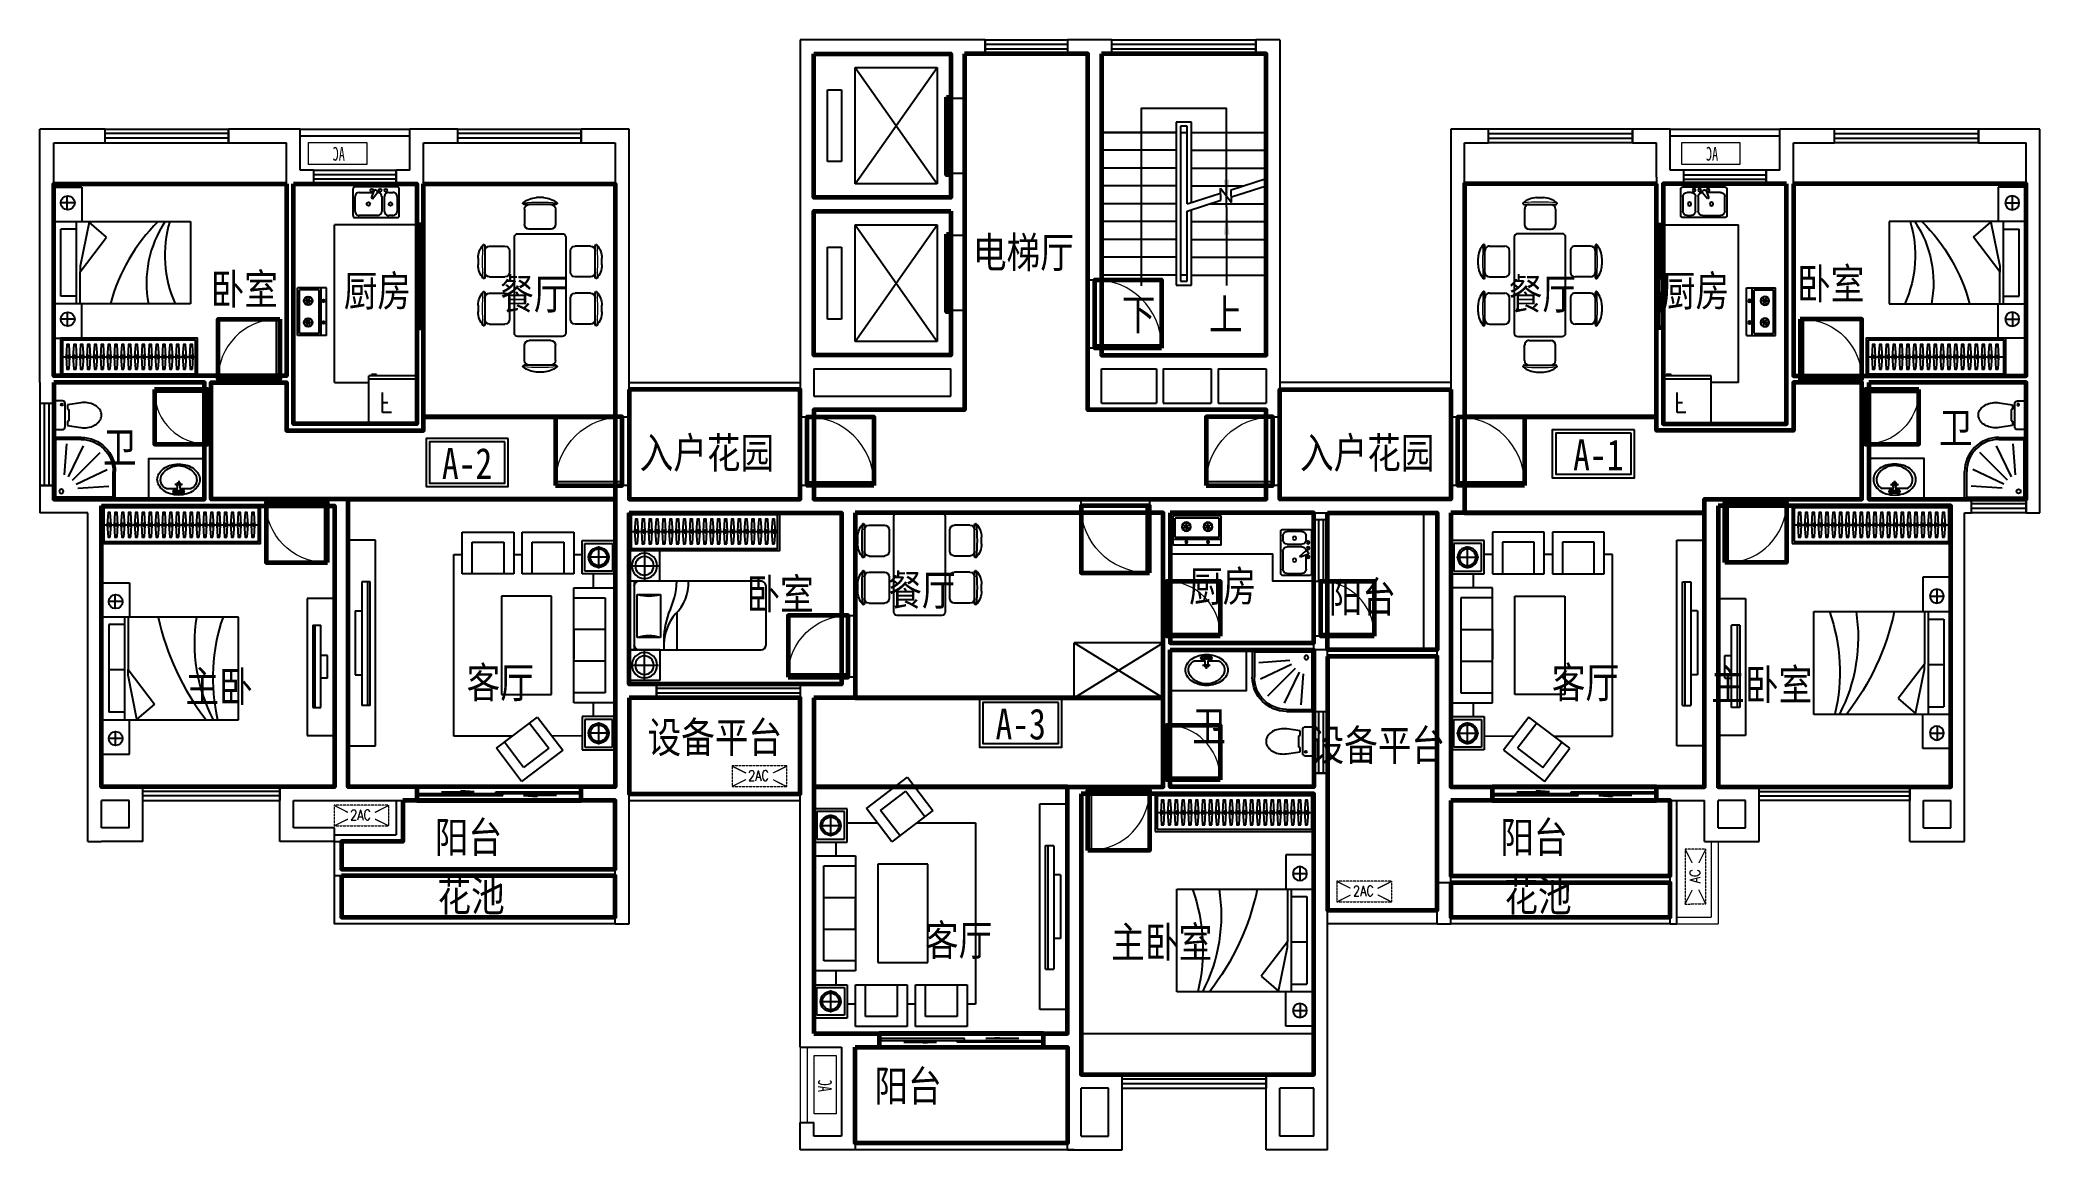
# Model space of a CAD drawing. Extents: x 4814447 to 4843647, y -954808 to -938608.
import ezdxf

# ---------------------------------------------------------------- set-up
doc = ezdxf.new("R2010")
doc.units = 0
doc.header["$MEASUREMENT"] = 0
doc.linetypes.add('DASH', pattern=[0.35, 0.25, -0.1])
doc.linetypes.add('HIDDEN', pattern=[0.375, 0.25, -0.125])
doc.layers.get('0').update_dxf_attribs({"linetype": 'CONTINUOUS'})
for name, color, linetype in [('BALCONY', 153, 'CONTINUOUS'), ('F1', 8, 'CONTINUOUS'), ('FURNITURE', 8, 'CONTINUOUS'), ('Furniture(家具)', 8, 'CONTINUOUS'), ('LINE', 21, 'CONTINUOUS'), ('LVTRY', 187, 'CONTINUOUS'), ('RAIL', 163, 'CONTINUOUS'), ('STAIR', 3, 'CONTINUOUS'), ('TEXT_文字_', 7, 'CONTINUOUS'), ('TK', 7, 'CONTINUOUS'), ('WALL', 2, 'CONTINUOUS'), ('wc', 8, 'CONTINUOUS'), ('WINDOW', 4, 'CONTINUOUS'), ('户型编号', 7, 'CONTINUOUS')]:
    doc.layers.add(name, color=color, linetype=linetype)
for name, color, linetype, lineweight in [('GT_卧室', 1, 'CONTINUOUS', 60), ('GT_卫生间', 5, 'CONTINUOUS', 60), ('GT_厨房', 4, 'CONTINUOUS', 60), ('GT_客厅', 2, 'CONTINUOUS', 60), ('GT_楼梯', 130, 'CONTINUOUS', 60), ('GT_电梯', 150, 'CONTINUOUS', 60), ('GT_花园', 74, 'CONTINUOUS', 60), ('GT_过道', 30, 'CONTINUOUS', 60), ('GT_门', 245, 'CONTINUOUS', 60), ('GT_阳台', 6, 'CONTINUOUS', 60), ('GT_餐厅', 3, 'CONTINUOUS', 60), ('K_EQUPMENT_W', 6, 'CONTINUOUS', 9)]:
    doc.layers.add(name, color=color, linetype=linetype, lineweight=lineweight)
doc.styles.add('_HZTXT', font='txt.shx', dxfattribs={"width": 0.8, "bigfont": 'HZTXT.shx'})
doc.styles.add('_ZBHZ', font='simhei.ttf', dxfattribs={"width": 0.8})

msp = doc.modelspace()

# ---------------------------------------------------------------- texts
at = {"layer": 'TEXT_文字_', "style": '_ZBHZ', "width": 0.8}
for s, p in [('电梯厅', (4828068, -941933)), ('卧室', (4816939, -942470)), ('厨房', (4818882, -942494)), ('厨房', (4838128, -942494)), ('卧室', (4840101, -942390)), ('餐厅', (4821166, -942539)), ('餐厅', (4835891, -942539)), ('下', (4830240, -942839, 0)), ('上', (4831516, -942839, 0)), ('卫', (4842173, -944493)), ('卫', (4815368, -944778)), ('A-2', (4820315, -945013)), ('入户花园', (4823202, -944858)), ('入户花园', (4832843, -944858)), ('A-1', (4836831, -944887)), ('餐厅', (4826832, -946862)), ('厨房', (4831223, -946804)), ('卧室', (4824762, -946918)), ('阳台', (4833262, -946963)), ('主卧', (4816571, -948270)), ('客厅', (4820676, -948211)), ('客厅', (4836520, -948211)), ('主卧室', (4838848, -948241)), ('A-3', (4828398, -948816)), ('卫', (4831272, -948846)), ('设备平台', (4823317, -949011)), ('设备平台', (4832997, -949125)), ('阳台', (4820211, -950468)), ('阳台', (4835768, -950468)), ('花池', (4820250, -951325)), ('花池', (4835827, -951325)), ('客厅', (4827368, -951972)), ('主卧室', (4830088, -952001)), ('阳台', (4826630, -954099))]:
    msp.add_text(s, height=450, dxfattribs=at).set_placement(p)

# ---------------------------------------------------------------- blocks, each defined once
blk = doc.blocks.new('_ARROW')
blk.add_solid([(0, 0), (-1, 0.1), (-1, -0.1)])
blk = doc.blocks.new('$PLAN$00001563')
for p, q in [((1250, 0), (-1250, 0)), ((-1250, 0), (-1250, -409)), ((-750, 0), (-750, -2000)), ((750, -2000), (750, 0)), ((1250, 0), (1250, -409)), ((-920, -199), (-1125, -199)), ((-1023, -305), (-1023, -102)), ((639, -104), (-639, -104)), ((-639, -333), (-639, -104)), ((-22, -333), (-22, -104)), ((639, -333), (639, -104)), ((873, -199), (1077, -199)), ((975, -305), (975, -102)), ((-1250, -409), (-750, -409)), ((750, -333), (-750, -333)), ((-740, -516), (-98, -388)), ((-521, -770), (-740, -516)), ((-18, -388), (-521, -770)), ((-98, -388), (-11, -388)), ((750, -388), (-18, -388)), ((1250, -409), (750, -409)), ((-750, -2000), (750, -2000))]:
    blk.add_line(p, q)
for centre in [(-1023, -205), (975, -205)]:
    blk.add_circle(centre, 102)
for centre, radius, start, end in [((1524, -4452), 3707, 102.0578, 127.8384), ((368, -3767), 2412, 80.8909, 117.5798), ((-135, -4317), 2694, 70.8175, 103.1624)]:
    blk.add_arc(centre, radius, start, end)
blk = doc.blocks.new('淋浴2')
for p, q in [((-900, -400), (-900, 0)), ((0, 0), (-900, 0)), ((0, -900), (0, 0)), ((-870, -400), (-870, -30)), ((-30, -30), (-870, -30)), ((-353, -159), (-805, -193)), ((-326, -216), (-778, -435)), ((-274, -273), (-679, -680)), ((-30, -870), (-30, -30)), ((-216, -326), (-431, -780)), ((-158, -352), (-189, -805)), ((-30, -870), (-400, -870)), ((0, -900), (-400, -900))]:
    blk.add_line(p, q)
blk.add_circle((-112, -112), 30)
for radius in [500, 470]:
    blk.add_arc((-400, -400), radius, 180, 270)
blk = doc.blocks.new('*U28')
for p, q in [((128, 210), (0, 210)), ((0, 210), (0, -210)), ((168, -170), (168, 170)), ((400, 181), (202, 152)), ((202, 152), (202, 90)), ((202, 90), (220, 82)), ((220, 82), (220, -80)), ((0, -210), (128, -210)), ((220, -80), (202, -85)), ((202, -85), (202, -152)), ((202, -152), (398, -181))]:
    blk.add_line(p, q)
blk.add_circle((118, 154), 14.5)
for centre, radius, start, end in [((128, 170), 40, 360, 90), ((446, -168), 352, 90.2924, 97.7689), ((446, -168), 352, 73.6387, 90.2924), ((470, -85), 266, 54.4566, 73.6387), ((508, -33), 201, 30.1295, 54.4566), ((565, 1), 135, 0.2924, 30.1295), ((565, 1), 135, 330.4554, 0.2924), ((128, -170), 40, 270, 360), ((444, 168), 352, 262.5124, 270.2924), ((444, 168), 352, 270.2924, 286.9462), ((469, 85), 266, 286.9462, 306.1283), ((507, 33), 201, 306.1283, 330.4554)]:
    blk.add_arc(centre, radius, start, end)
blk = doc.blocks.new('$PLAN$00002341')
for p, q in [((-179, 92), (-17, 92)), ((-14, 36), (-54, 36)), ((-52, 163), (56, 163)), ((-52, 110), (-20, 110)), ((-22, 144), (-17, 46)), ((2, -20), (2, 27)), ((58, 36), (18, 36)), ((21, 46), (26, 144)), ((21, 92), (183, 92)), ((24, 110), (56, 110))]:
    blk.add_line(p, q)
for centre, radius in [((-52, 137), 19.4), ((-52, 137), 12.6), ((56, 137), 19.4), ((56, 137), 12.6)]:
    blk.add_circle(centre, radius)
for centre, radius, start, end in [((-144, -37), 166, 150.2994, 180), ((-75, -77), 246, 125.9862, 150.2994), ((-114, -35), 148, 125.2171, 225.4044), ((-30, -139), 323, 106.7409, 125.9862), ((-179, 57), 35.1, 90, 125.2171), ((0, -237), 426, 90, 106.7409), ((-52, 137), 26.5, 90, 270), ((2, 36), 30.9, 129.8713, 50.1287), ((2, 126), 29.9, 37.4402, 142.5598), ((2, 46), 19.1, 180, 0), ((2, 36), 19.3, 163.9274, 16.0726), ((0, -237), 426, 73.2591, 90), ((56, 137), 26.5, 270, 90), ((30, -139), 323, 54.0138, 73.2591), ((183, 57), 35.1, 54.7829, 90), ((118, -35), 148, 314.5956, 54.7829), ((75, -77), 246, 29.7006, 54.0138), ((144, -37), 166, 0, 29.7006), ((-144, -37), 166, 180, 209.7006), ((-75, 3), 246, 209.7006, 234.0138), ((-30, 65), 323, 234.0138, 253.2591), ((6, 59), 300, 221.743, 269.243), ((0, 164), 426, 253.2591, 270), ((0, 164), 426, 270, 286.7409), ((-2, 59), 300, 270.757, 318.257), ((30, 65), 323, 286.7409, 305.9862), ((75, 3), 246, 305.9862, 330.2994), ((144, -37), 166, 330.2994, 0)]:
    blk.add_arc(centre, radius, start, end)
for p in [(2, 126, 0), (2, 36, 0)]:
    blk.add_point(p)
blk = doc.blocks.new('A$C20217E62')
at = {"layer": 'F1'}
for p, q in [((0, 419), (0, 31)), ((644, 450), (31, 450)), ((31, 92), (31, 307)), ((92, 368), (298, 368)), ((306, 391), (267, 287)), ((285, 277), (355, 363)), ((335, 402), (350, 393)), ((419, 307), (419, 92)), ((460, 92), (460, 307)), ((522, 368), (583, 368)), ((644, 307), (644, 92)), ((675, 31), (675, 419)), ((31, 0), (644, 0)), ((358, 31), (92, 31)), ((267, 287), (285, 277)), ((583, 31), (522, 31))]:
    blk.add_line(p, q, dxfattribs=at)
for centre, radius in [((276, 399), 20.5), ((399, 399), 20.5), ((481, 399), 20.5), ((225, 199), 25.6), ((547, 199), 25.6)]:
    blk.add_circle(centre, radius, dxfattribs=at)
for centre, radius, start, end in [((31, 419), 30.7, 90, 180), ((92, 307), 61.4, 90, 180), ((325, 384), 20.5, 60, 159.4623), ((340, 376), 20.5, 320.5377, 60), ((358, 307), 61.4, 360, 90), ((522, 307), 61.4, 90, 180), ((583, 307), 61.4, 360, 90), ((644, 419), 30.7, 360, 90), ((31, 31), 30.7, 180, 270), ((92, 92), 61.4, 180, 270), ((358, 92), 61.4, 270, 360), ((522, 92), 61.4, 180, 270), ((583, 92), 61.4, 270, 360), ((644, 31), 30.7, 270, 360)]:
    blk.add_arc(centre, radius, start, end, dxfattribs=at)
blk = doc.blocks.new('A$C70047E59')
at = {"layer": 'wc'}
for p, q in [((0, 700), (0, 0)), ((0, 700), (424, 700)), ((80, 700), (80, 0)), ((110, 670), (110, 30)), ((110, 670), (394, 670)), ((394, 670), (394, 30)), ((424, 700), (424, 0)), ((249, 508), (196, 508)), ((258, 524), (232, 570)), ((258, 491), (232, 445)), ((277, 524), (304, 570)), ((277, 491), (304, 445)), ((287, 508), (340, 508)), ((0, 0), (424, 0)), ((110, 30), (394, 30)), ((249, 192), (196, 192)), ((258, 209), (232, 255)), ((258, 176), (232, 130)), ((277, 209), (304, 255)), ((277, 176), (304, 130)), ((287, 192), (340, 192))]:
    blk.add_line(p, q, dxfattribs=at)
for centre, radius in [((44, 508), 18.8), ((44, 508), 13.8), ((268, 508), 63.8), ((268, 508), 58.8), ((268, 508), 18.8), ((268, 508), 13.8), ((44, 192), 18.8), ((44, 192), 13.8), ((268, 192), 63.8), ((268, 192), 58.8), ((268, 192), 18.8), ((268, 192), 13.8)]:
    blk.add_circle(centre, radius, dxfattribs=at)
blk = doc.blocks.new('HYU')
for p, q in [((137720, -185365), (137332, -185874)), ((137749, -185581), (137454, -185967)), ((138351, -185846), (137720, -185365)), ((138136, -185875), (137749, -185581)), ((137332, -185874), (137963, -186355)), ((137841, -186262), (138136, -185875)), ((137963, -186355), (138351, -185846)), ((137454, -185967), (137479, -185986)), ((138520, -186574), (138520, -188340)), ((139159, -186574), (138520, -186574)), ((139006, -186728), (138520, -186728)), ((139006, -188186), (139006, -186728)), ((139160, -188340), (139159, -186574)), ((138520, -187700), (138520, -187245)), ((138520, -188186), (139006, -188186)), ((138520, -188340), (139160, -188340)), ((137599, -188553), (136806, -188553)), ((136806, -188553), (136806, -189193)), ((136959, -188553), (136959, -189039)), ((137445, -188553), (137415, -188553)), ((137445, -189039), (137445, -188553)), ((137599, -189193), (137599, -188553)), ((138520, -188553), (137727, -188553)), ((137727, -188553), (137727, -189193)), ((137880, -188553), (137880, -189039)), ((138366, -188553), (138336, -188553)), ((138366, -189039), (138366, -188553)), ((138520, -189193), (138520, -188553)), ((136806, -189193), (137599, -189193)), ((136959, -189039), (137445, -189039)), ((137727, -189193), (138520, -189193)), ((137880, -189039), (138366, -189039))]:
    blk.add_line(p, q)
at = {"linetype": 'ByBlock'}
for p, q in [((138648, -185849), (139159, -185849)), ((138648, -186361), (138648, -185849)), ((138690, -185892), (139117, -185892)), ((138690, -186318), (138690, -185892)), ((138904, -185935), (138904, -186276)), ((139117, -185892), (139117, -186318)), ((139159, -185849), (139159, -186361)), ((136678, -186063), (136678, -188852)), ((137579, -186063), (136678, -186063)), ((138648, -186063), (138185, -186064)), ((139074, -186105), (138733, -186105)), ((139159, -186361), (138648, -186361)), ((139117, -186318), (138690, -186318)), ((138818, -186574), (138818, -186361)), ((137411, -186702), (138179, -186702)), ((137411, -188212), (137411, -186702)), ((138179, -186702), (138179, -188212)), ((139006, -187214), (138520, -187214)), ((139006, -187700), (138520, -187700)), ((138179, -188212), (137411, -188212)), ((138818, -188553), (138818, -188340)), ((138648, -188553), (138648, -189065)), ((139160, -188553), (138648, -188553)), ((138690, -188596), (138691, -189022)), ((139117, -188596), (138690, -188596)), ((138904, -188638), (138904, -188979)), ((139117, -189022), (139117, -188596)), ((139160, -189065), (139160, -188553)), ((136678, -188852), (136806, -188852)), ((137599, -188852), (137727, -188852)), ((138520, -188851), (138648, -188851)), ((138691, -189022), (139117, -189022)), ((139074, -188809), (138733, -188809)), ((138648, -189065), (139160, -189065))]:
    blk.add_line(p, q, dxfattribs=at)
at = {"linetype": 'ByBlock', "extrusion": (0, 0, -1)}
for centre, major_axis, start_param, end_param in [((138904, -186105), (-10, 153), -1.508582, 4.774603), ((138904, -186105), (-14, 127), -1.464910568844046, 4.818274738335539), ((138904, -188809), (-16, 153), -1.464919, 4.818266), ((138904, -188809), (-13, 127), -1.465821, 4.817364)]:
    blk.add_ellipse(centre, major_axis=major_axis, ratio=1, start_param=start_param, end_param=end_param, dxfattribs=at)
blk = doc.blocks.new('A$C4D107291')
for p, q in [((0, 0), (0, 2200)), ((0, 2200), (409, 2200)), ((199, 1871), (199, 2075)), ((409, 2200), (409, 1700)), ((305, 1973), (102, 1973)), ((0, 1700), (2000, 1700)), ((104, 611), (104, 1590)), ((333, 1590), (104, 1590)), ((333, 500), (333, 1700)), ((516, 1690), (388, 1048)), ((388, 968), (770, 1471)), ((770, 1471), (516, 1690)), ((2000, 1700), (2000, 500)), ((388, 1048), (388, 961)), ((388, 500), (388, 968)), ((333, 611), (104, 611)), ((2000, 500), (0, 500)), ((199, 378), (199, 173)), ((409, 0), (409, 500)), ((305, 275), (102, 275)), ((0, 0), (409, 0))]:
    blk.add_line(p, q)
for centre in [(205, 1973), (205, 275)]:
    blk.add_circle(centre, 102)
for centre, radius, start, end in [((3363, -172), 2623, 134.4837, 165.1561), ((2942, 808), 1587, 145.8422, 191.1759), ((3368, 1207), 1745, 163.6318, 203.8909)]:
    blk.add_arc(centre, radius, start, end)
blk = doc.blocks.new('空调室外机2')
at = {"ltscale": 0.5}
blk.add_lwpolyline([(0, 0), (850, 0), (850, 320), (0, 320)], close=True, dxfattribs=at)
at = {"ltscale": 0.5, "style": '_ZBHZ', "width": 0.65}
blk.add_text('AC', height=200, dxfattribs=at).set_placement((319, 55))
blk = doc.blocks.new('*U27')
for p, q in [((-300, 0), (-300, -700)), ((400, 0), (-300, 0)), ((400, 0), (400, -700)), ((30, -162), (-98, -162)), ((-98, -162), (-98, -457)), ((-21, -303), (-98, -303)), ((400, -650), (-300, -650)), ((400, -700), (-300, -700)), ((-258, -700), (-258, -720)), ((-187, -720), (-258, -720)), ((-187, -700), (-187, -720))]:
    blk.add_line(p, q)
blk = doc.blocks.new('ewrew')
at = {"layer": 'FURNITURE'}
for p, q in [((-52631, 97939), (-53031, 97939)), ((-53031, 97939), (-53031, 94936)), ((-52631, 94936), (-52631, 97939)), ((-52748, 97329), (-52748, 95526)), ((-53031, 94936), (-52631, 94936))]:
    blk.add_line(p, q, dxfattribs=at)
at = {"layer": 'FURNITURE', "ltscale": 30}
for p, q in [((-52713, 97329), (-52833, 97329)), ((-52833, 97328), (-52833, 95526)), ((-52713, 95526), (-52713, 97329)), ((-52931, 96904), (-52931, 95971)), ((-52931, 96904), (-52833, 96904)), ((-52931, 95971), (-52833, 95971)), ((-52713, 95526), (-52833, 95526))]:
    blk.add_line(p, q, dxfattribs=at)
blk = doc.blocks.new('jj2')
at = {"ltscale": 0.5}
for p, q in [((243, 1204), (-217, 1204)), ((62, 1304), (-37, 1304)), ((-212, 1136), (-212, 911)), ((238, 1136), (238, 911)), ((-792, 148), (-792, 608)), ((-724, 603), (-499, 603)), ((-362, 734), (-362, -666)), ((338, 784), (-312, 784)), ((170, 844), (-145, 844)), ((388, -666), (388, 734)), ((749, 603), (524, 603)), ((817, 608), (817, 148)), ((-892, 328), (-892, 427)), ((-432, 220), (-432, 535)), ((457, 535), (457, 220)), ((917, 427), (917, 328)), ((-724, 153), (-499, 153)), ((749, 153), (524, 153)), ((-892, -359), (-892, -260)), ((-792, -539), (-792, -79)), ((-724, -84), (-499, -84)), ((-432, -467), (-432, -152)), ((457, -152), (457, -467)), ((749, -84), (524, -84)), ((817, -79), (817, -539)), ((917, -260), (917, -359)), ((-724, -534), (-499, -534)), ((749, -534), (524, -534)), ((-312, -716), (338, -716)), ((-212, -1075), (-212, -850)), ((170, -782), (-145, -782)), ((238, -1075), (238, -850)), ((243, -1142), (-217, -1142)), ((62, -1242), (-37, -1242))]:
    blk.add_line(p, q, dxfattribs=at)
for centre, radius, start, end in [((-227, 1220), 10, 130.7265, 202.67), ((-217, 1224), 20, 202.67, 270), ((-27, 988), 316, 91.7651, 130.7265), ((-145, 1136), 67.5, 90, 180), ((52, 988), 316, 49.2735, 88.2349), ((170, 1136), 67.5, 0, 90), ((243, 1224), 20, 270, 337.33), ((252, 1220), 10, 337.33, 49.2735), ((-145, 911), 67.5, 180, 270), ((170, 911), 67.5, 270, 0), ((-576, 417), 316, 139.2735, 178.2349), ((-808, 617), 10, 67.33, 139.2735), ((-812, 608), 20, 0, 67.33), ((-724, 535), 67.5, 90, 180), ((-499, 535), 67.5, 0, 90), ((-312, 734), 50, 90, 180), ((338, 734), 50, 0, 90), ((524, 535), 67.5, 90, 180), ((749, 535), 67.5, 0, 90), ((837, 608), 20, 112.67, 180), ((833, 617), 10, 40.7265, 112.67), ((601, 417), 316, 1.7651, 40.7265), ((-576, 338), 316, 181.7651, 220.7265), ((601, 338), 316, 319.2735, 358.2349), ((-808, 138), 10, 220.7265, 292.67), ((-812, 148), 20, 292.67, 0), ((-724, 220), 67.5, 180, 270), ((-499, 220), 67.5, 270, 0), ((524, 220), 67.5, 180, 270), ((749, 220), 67.5, 270, 0), ((837, 148), 20, 180, 247.33), ((833, 138), 10, 247.33, 319.2735), ((-576, -269), 316, 139.2735, 178.2349), ((-808, -70), 10, 67.33, 139.2735), ((-812, -79), 20, 0, 67.33), ((-724, -152), 67.5, 90, 180), ((-499, -152), 67.5, 0, 90), ((524, -152), 67.5, 90, 180), ((749, -152), 67.5, 0, 90), ((837, -79), 20, 112.67, 180), ((833, -70), 10, 40.7265, 112.67), ((601, -269), 316, 1.7651, 40.7265), ((-576, -349), 316, 181.7651, 220.7265), ((-808, -549), 10, 220.7265, 292.67), ((-812, -539), 20, 292.67, 0), ((-724, -467), 67.5, 180, 270), ((-499, -467), 67.5, 270, 0), ((524, -467), 67.5, 180, 270), ((749, -467), 67.5, 270, 0), ((837, -539), 20, 180, 247.33), ((833, -549), 10, 247.33, 319.2735), ((601, -349), 316, 319.2735, 358.2349), ((-312, -666), 50, 180, 270), ((-145, -850), 67.5, 90, 180), ((170, -850), 67.5, 0, 90), ((338, -666), 50, 270, 0), ((-227, -1158), 10, 157.33, 229.2735), ((-217, -1162), 20, 90, 157.33), ((-27, -927), 316, 229.2735, 268.2349), ((-145, -1075), 67.5, 180, 270), ((52, -927), 316, 271.7651, 310.7265), ((170, -1075), 67.5, 270, 0), ((243, -1162), 20, 22.67, 90), ((252, -1158), 10, 310.7265, 22.67)]:
    blk.add_arc(centre, radius, start, end, dxfattribs=at)
at = {"lineweight": 13, "ltscale": 0.5}
for centre, start, end in [((13, -1474), 84.8023, 95.1977), ((1886, 378), 174.8023, 185.1977), ((-1861, 378), 354.8023, 5.1977), ((1886, -309), 174.8023, 185.1977), ((-1861, -309), 354.8023, 5.1977), ((13, 1536), 264.8023, 275.1977)]:
    blk.add_arc(centre, 2713, start, end, dxfattribs=at)
blk = doc.blocks.new('*U23')
blk.add_line((-970, -275), (1008, -275))
for points in [[(-1000, 0), (1038, 0), (1038, -550), (-1000, -550)], [(-970, -30), (1008, -30), (1008, -520), (-970, -520)]]:
    blk.add_lwpolyline(points, close=True)
at = {"elevation": 0}
for points in [[(-874, -95), (-862, -275), (-874, -455), (-906, -455), (-918, -275), (-906, -95)], [(-774, -95), (-762, -275), (-774, -455), (-806, -455), (-818, -275), (-806, -95)], [(-674, -95), (-662, -275), (-674, -455), (-706, -455), (-718, -275), (-706, -95)], [(-574, -95), (-562, -275), (-574, -455), (-606, -455), (-618, -275), (-606, -95)], [(-474, -95), (-462, -275), (-474, -455), (-506, -455), (-518, -275), (-506, -95)], [(-374, -95), (-362, -275), (-374, -455), (-406, -455), (-418, -275), (-406, -95)], [(-274, -95), (-262, -275), (-274, -455), (-306, -455), (-318, -275), (-306, -95)], [(-174, -95), (-162, -275), (-174, -455), (-206, -455), (-218, -275), (-206, -95)], [(-74, -95), (-62, -275), (-74, -455), (-106, -455), (-118, -275), (-106, -95)], [(26, -95), (38, -275), (26, -455), (-6, -455), (-18, -275), (-6, -95)], [(126, -95), (138, -275), (126, -455), (94, -455), (82, -275), (94, -95)], [(226, -95), (238, -275), (226, -455), (194, -455), (182, -275), (194, -95)], [(326, -95), (338, -275), (326, -455), (294, -455), (282, -275), (294, -95)], [(426, -95), (438, -275), (426, -455), (394, -455), (382, -275), (394, -95)], [(526, -95), (538, -275), (526, -455), (494, -455), (482, -275), (494, -95)], [(626, -95), (638, -275), (626, -455), (594, -455), (582, -275), (594, -95)], [(726, -95), (738, -275), (726, -455), (694, -455), (682, -275), (694, -95)], [(826, -95), (838, -275), (826, -455), (794, -455), (782, -275), (794, -95)], [(926, -95), (938, -275), (926, -455), (894, -455), (882, -275), (894, -95)]]:
    blk.add_lwpolyline(points, close=True, dxfattribs=at)
at = {"ltscale": 15, "elevation": 0}
for points in [[(-894, -255), (-886, -255), (-886, -295), (-894, -295)], [(-794, -255), (-786, -255), (-786, -295), (-794, -295)], [(-694, -255), (-686, -255), (-686, -295), (-694, -295)], [(-594, -255), (-586, -255), (-586, -295), (-594, -295)], [(-494, -255), (-486, -255), (-486, -295), (-494, -295)], [(-394, -255), (-386, -255), (-386, -295), (-394, -295)], [(-294, -255), (-286, -255), (-286, -295), (-294, -295)], [(-194, -255), (-186, -255), (-186, -295), (-194, -295)], [(-94, -255), (-86, -255), (-86, -295), (-94, -295)], [(6, -255), (14, -255), (14, -295), (6, -295)], [(106, -255), (114, -255), (114, -295), (106, -295)], [(206, -255), (214, -255), (214, -295), (206, -295)], [(306, -255), (314, -255), (314, -295), (306, -295)], [(406, -255), (414, -255), (414, -295), (406, -295)], [(506, -255), (514, -255), (514, -295), (506, -295)], [(606, -255), (614, -255), (614, -295), (606, -295)], [(706, -255), (714, -255), (714, -295), (706, -295)], [(806, -255), (814, -255), (814, -295), (806, -295)], [(906, -255), (914, -255), (914, -295), (906, -295)]]:
    blk.add_lwpolyline(points, close=True, dxfattribs=at)
blk = doc.blocks.new('*U24')
blk.add_line((-970, -275), (1289, -275))
for points in [[(-1000, 0), (1319, 0), (1319, -550), (-1000, -550)], [(-970, -30), (1289, -30), (1289, -520), (-970, -520)]]:
    blk.add_lwpolyline(points, close=True)
at = {"elevation": 0}
for points in [[(-874, -95), (-862, -275), (-874, -455), (-906, -455), (-918, -275), (-906, -95)], [(-774, -95), (-762, -275), (-774, -455), (-806, -455), (-818, -275), (-806, -95)], [(-674, -95), (-662, -275), (-674, -455), (-706, -455), (-718, -275), (-706, -95)], [(-574, -95), (-562, -275), (-574, -455), (-606, -455), (-618, -275), (-606, -95)], [(-474, -95), (-462, -275), (-474, -455), (-506, -455), (-518, -275), (-506, -95)], [(-374, -95), (-362, -275), (-374, -455), (-406, -455), (-418, -275), (-406, -95)], [(-274, -95), (-262, -275), (-274, -455), (-306, -455), (-318, -275), (-306, -95)], [(-174, -95), (-162, -275), (-174, -455), (-206, -455), (-218, -275), (-206, -95)], [(-74, -95), (-62, -275), (-74, -455), (-106, -455), (-118, -275), (-106, -95)], [(26, -95), (38, -275), (26, -455), (-6, -455), (-18, -275), (-6, -95)], [(126, -95), (138, -275), (126, -455), (94, -455), (82, -275), (94, -95)], [(226, -95), (238, -275), (226, -455), (194, -455), (182, -275), (194, -95)], [(326, -95), (338, -275), (326, -455), (294, -455), (282, -275), (294, -95)], [(426, -95), (438, -275), (426, -455), (394, -455), (382, -275), (394, -95)], [(526, -95), (538, -275), (526, -455), (494, -455), (482, -275), (494, -95)], [(626, -95), (638, -275), (626, -455), (594, -455), (582, -275), (594, -95)], [(726, -95), (738, -275), (726, -455), (694, -455), (682, -275), (694, -95)], [(826, -95), (838, -275), (826, -455), (794, -455), (782, -275), (794, -95)], [(926, -95), (938, -275), (926, -455), (894, -455), (882, -275), (894, -95)], [(1026, -95), (1038, -275), (1026, -455), (994, -455), (982, -275), (994, -95)], [(1126, -95), (1138, -275), (1126, -455), (1094, -455), (1082, -275), (1094, -95)], [(1226, -95), (1238, -275), (1226, -455), (1194, -455), (1182, -275), (1194, -95)]]:
    blk.add_lwpolyline(points, close=True, dxfattribs=at)
at = {"ltscale": 15, "elevation": 0}
for points in [[(-894, -255), (-886, -255), (-886, -295), (-894, -295)], [(-794, -255), (-786, -255), (-786, -295), (-794, -295)], [(-694, -255), (-686, -255), (-686, -295), (-694, -295)], [(-594, -255), (-586, -255), (-586, -295), (-594, -295)], [(-494, -255), (-486, -255), (-486, -295), (-494, -295)], [(-394, -255), (-386, -255), (-386, -295), (-394, -295)], [(-294, -255), (-286, -255), (-286, -295), (-294, -295)], [(-194, -255), (-186, -255), (-186, -295), (-194, -295)], [(-94, -255), (-86, -255), (-86, -295), (-94, -295)], [(6, -255), (14, -255), (14, -295), (6, -295)], [(106, -255), (114, -255), (114, -295), (106, -295)], [(206, -255), (214, -255), (214, -295), (206, -295)], [(306, -255), (314, -255), (314, -295), (306, -295)], [(406, -255), (414, -255), (414, -295), (406, -295)], [(506, -255), (514, -255), (514, -295), (506, -295)], [(606, -255), (614, -255), (614, -295), (606, -295)], [(706, -255), (714, -255), (714, -295), (706, -295)], [(806, -255), (814, -255), (814, -295), (806, -295)], [(906, -255), (914, -255), (914, -295), (906, -295)], [(1006, -255), (1014, -255), (1014, -295), (1006, -295)], [(1106, -255), (1114, -255), (1114, -295), (1106, -295)], [(1206, -255), (1214, -255), (1214, -295), (1206, -295)]]:
    blk.add_lwpolyline(points, close=True, dxfattribs=at)
blk = doc.blocks.new('*U25')
blk.add_line((-970, -275), (970, -275))
for points in [[(-1000, 0), (1000, 0), (1000, -550), (-1000, -550)], [(-970, -30), (970, -30), (970, -520), (-970, -520)]]:
    blk.add_lwpolyline(points, close=True)
at = {"elevation": 0}
for points in [[(-874, -95), (-862, -275), (-874, -455), (-906, -455), (-918, -275), (-906, -95)], [(-774, -95), (-762, -275), (-774, -455), (-806, -455), (-818, -275), (-806, -95)], [(-674, -95), (-662, -275), (-674, -455), (-706, -455), (-718, -275), (-706, -95)], [(-574, -95), (-562, -275), (-574, -455), (-606, -455), (-618, -275), (-606, -95)], [(-474, -95), (-462, -275), (-474, -455), (-506, -455), (-518, -275), (-506, -95)], [(-374, -95), (-362, -275), (-374, -455), (-406, -455), (-418, -275), (-406, -95)], [(-274, -95), (-262, -275), (-274, -455), (-306, -455), (-318, -275), (-306, -95)], [(-174, -95), (-162, -275), (-174, -455), (-206, -455), (-218, -275), (-206, -95)], [(-74, -95), (-62, -275), (-74, -455), (-106, -455), (-118, -275), (-106, -95)], [(26, -95), (38, -275), (26, -455), (-6, -455), (-18, -275), (-6, -95)], [(126, -95), (138, -275), (126, -455), (94, -455), (82, -275), (94, -95)], [(226, -95), (238, -275), (226, -455), (194, -455), (182, -275), (194, -95)], [(326, -95), (338, -275), (326, -455), (294, -455), (282, -275), (294, -95)], [(426, -95), (438, -275), (426, -455), (394, -455), (382, -275), (394, -95)], [(526, -95), (538, -275), (526, -455), (494, -455), (482, -275), (494, -95)], [(626, -95), (638, -275), (626, -455), (594, -455), (582, -275), (594, -95)], [(726, -95), (738, -275), (726, -455), (694, -455), (682, -275), (694, -95)], [(826, -95), (838, -275), (826, -455), (794, -455), (782, -275), (794, -95)], [(926, -95), (938, -275), (926, -455), (894, -455), (882, -275), (894, -95)]]:
    blk.add_lwpolyline(points, close=True, dxfattribs=at)
at = {"ltscale": 15, "elevation": 0}
for points in [[(-894, -255), (-886, -255), (-886, -295), (-894, -295)], [(-794, -255), (-786, -255), (-786, -295), (-794, -295)], [(-694, -255), (-686, -255), (-686, -295), (-694, -295)], [(-594, -255), (-586, -255), (-586, -295), (-594, -295)], [(-494, -255), (-486, -255), (-486, -295), (-494, -295)], [(-394, -255), (-386, -255), (-386, -295), (-394, -295)], [(-294, -255), (-286, -255), (-286, -295), (-294, -295)], [(-194, -255), (-186, -255), (-186, -295), (-194, -295)], [(-94, -255), (-86, -255), (-86, -295), (-94, -295)], [(6, -255), (14, -255), (14, -295), (6, -295)], [(106, -255), (114, -255), (114, -295), (106, -295)], [(206, -255), (214, -255), (214, -295), (206, -295)], [(306, -255), (314, -255), (314, -295), (306, -295)], [(406, -255), (414, -255), (414, -295), (406, -295)], [(506, -255), (514, -255), (514, -295), (506, -295)], [(606, -255), (614, -255), (614, -295), (606, -295)], [(706, -255), (714, -255), (714, -295), (706, -295)], [(806, -255), (814, -255), (814, -295), (806, -295)], [(906, -255), (914, -255), (914, -295), (906, -295)]]:
    blk.add_lwpolyline(points, close=True, dxfattribs=at)
blk = doc.blocks.new('电视2')
at = {"layer": 'Furniture(家具)'}
for p, q in [((0, -400), (0, 0)), ((0, 0), (2000, 0)), ((1590, -116), (390, -116)), ((2000, 0), (2000, -400)), ((2000, -400), (0, -400))]:
    blk.add_line(p, q, dxfattribs=at)
at = {"layer": 'Furniture(家具)', "ltscale": 30}
for p, q in [((390, -82), (390, -202)), ((390, -82), (1590, -82)), ((1590, -202), (390, -202)), ((835, -300), (835, -202)), ((1165, -300), (1165, -202)), ((1590, -82), (1590, -202)), ((1165, -300), (835, -300))]:
    blk.add_line(p, q, dxfattribs=at)
blk = doc.blocks.new('*U26')
blk.add_line((-970, -275), (1170, -275))
for points in [[(-1000, 0), (1200, 0), (1200, -550), (-1000, -550)], [(-970, -30), (1170, -30), (1170, -520), (-970, -520)]]:
    blk.add_lwpolyline(points, close=True)
at = {"elevation": 0}
for points in [[(-874, -95), (-862, -275), (-874, -455), (-906, -455), (-918, -275), (-906, -95)], [(-774, -95), (-762, -275), (-774, -455), (-806, -455), (-818, -275), (-806, -95)], [(-674, -95), (-662, -275), (-674, -455), (-706, -455), (-718, -275), (-706, -95)], [(-574, -95), (-562, -275), (-574, -455), (-606, -455), (-618, -275), (-606, -95)], [(-474, -95), (-462, -275), (-474, -455), (-506, -455), (-518, -275), (-506, -95)], [(-374, -95), (-362, -275), (-374, -455), (-406, -455), (-418, -275), (-406, -95)], [(-274, -95), (-262, -275), (-274, -455), (-306, -455), (-318, -275), (-306, -95)], [(-174, -95), (-162, -275), (-174, -455), (-206, -455), (-218, -275), (-206, -95)], [(-74, -95), (-62, -275), (-74, -455), (-106, -455), (-118, -275), (-106, -95)], [(26, -95), (38, -275), (26, -455), (-6, -455), (-18, -275), (-6, -95)], [(126, -95), (138, -275), (126, -455), (94, -455), (82, -275), (94, -95)], [(226, -95), (238, -275), (226, -455), (194, -455), (182, -275), (194, -95)], [(326, -95), (338, -275), (326, -455), (294, -455), (282, -275), (294, -95)], [(426, -95), (438, -275), (426, -455), (394, -455), (382, -275), (394, -95)], [(526, -95), (538, -275), (526, -455), (494, -455), (482, -275), (494, -95)], [(626, -95), (638, -275), (626, -455), (594, -455), (582, -275), (594, -95)], [(726, -95), (738, -275), (726, -455), (694, -455), (682, -275), (694, -95)], [(826, -95), (838, -275), (826, -455), (794, -455), (782, -275), (794, -95)], [(926, -95), (938, -275), (926, -455), (894, -455), (882, -275), (894, -95)], [(1026, -95), (1038, -275), (1026, -455), (994, -455), (982, -275), (994, -95)], [(1126, -95), (1138, -275), (1126, -455), (1094, -455), (1082, -275), (1094, -95)]]:
    blk.add_lwpolyline(points, close=True, dxfattribs=at)
at = {"ltscale": 15, "elevation": 0}
for points in [[(-894, -255), (-886, -255), (-886, -295), (-894, -295)], [(-794, -255), (-786, -255), (-786, -295), (-794, -295)], [(-694, -255), (-686, -255), (-686, -295), (-694, -295)], [(-594, -255), (-586, -255), (-586, -295), (-594, -295)], [(-494, -255), (-486, -255), (-486, -295), (-494, -295)], [(-394, -255), (-386, -255), (-386, -295), (-394, -295)], [(-294, -255), (-286, -255), (-286, -295), (-294, -295)], [(-194, -255), (-186, -255), (-186, -295), (-194, -295)], [(-94, -255), (-86, -255), (-86, -295), (-94, -295)], [(6, -255), (14, -255), (14, -295), (6, -295)], [(106, -255), (114, -255), (114, -295), (106, -295)], [(206, -255), (214, -255), (214, -295), (206, -295)], [(306, -255), (314, -255), (314, -295), (306, -295)], [(406, -255), (414, -255), (414, -295), (406, -295)], [(506, -255), (514, -255), (514, -295), (506, -295)], [(606, -255), (614, -255), (614, -295), (606, -295)], [(706, -255), (714, -255), (714, -295), (706, -295)], [(806, -255), (814, -255), (814, -295), (806, -295)], [(906, -255), (914, -255), (914, -295), (906, -295)], [(1006, -255), (1014, -255), (1014, -295), (1006, -295)], [(1106, -255), (1114, -255), (1114, -295), (1106, -295)]]:
    blk.add_lwpolyline(points, close=True, dxfattribs=at)
blk = doc.blocks.new('chuang5')
at = {"layer": 'Furniture(家具)'}
for p, q in [((-62300, -8365), (-62300, -7915)), ((-62300, -7915), (-61850, -7915)), ((-62280, -8140), (-61870, -8140)), ((-62075, -7935), (-62075, -8345)), ((-60850, -7915), (-61850, -7915)), ((-61850, -7987), (-61850, -7915)), ((-61850, -7915), (-61850, -8365)), ((-61850, -8365), (-61850, -7915)), ((-60850, -7987), (-61850, -7987)), ((-61850, -8059), (-61850, -9842)), ((-61669, -8035), (-61043, -8035)), ((-61669, -8372), (-61669, -8035)), ((-61043, -8035), (-61043, -8372)), ((-60850, -7987), (-60850, -7915)), ((-60400, -7915), (-60850, -7915)), ((-60850, -8365), (-60850, -7915)), ((-60850, -9842), (-60850, -8059)), ((-60420, -8140), (-60830, -8140)), ((-60625, -7935), (-60625, -8345)), ((-60400, -8365), (-60400, -7915)), ((-61850, -8365), (-62300, -8365)), ((-61753, -8421), (-61850, -8421)), ((-61043, -8372), (-61669, -8372)), ((-60850, -8365), (-60400, -8365)), ((-61304, -8613), (-61850, -8613)), ((-61778, -9915), (-60922, -9915))]:
    blk.add_line(p, q, dxfattribs=at)
for centre, radius, start, end in [((-62075, -8140), 185, 270.2522, 270), ((-62075, -8140), 135, 270.3469, 270), ((-61778, -8059), 72.3, 90, 180), ((-62248, -8204), 602, 343.7398, 16.2602), ((-60464, -8204), 602, 163.7398, 196.2602), ((-60922, -8059), 72.3, 0, 90), ((-60625, -8140), 185, 270, 269.7478), ((-60625, -8140), 135, 270, 269.6531), ((-61802, -9165), 746, 50.5814, 87.1199), ((-61735, -9666), 1246, 70.3668, 90.8056), ((-60878, -8166), 618, 223.2139, 272.6045), ((-60781, -7385), 1231, 244.2286, 266.7956), ((-61778, -9842), 72.3, 180, 270), ((-60922, -9842), 72.3, 270, 0)]:
    blk.add_arc(centre, radius, start, end, dxfattribs=at)
blk = doc.blocks.new('A$C04F801B3')
at = {"layer": 'FURNITURE'}
for p, q in [((1229, 1500), (579, 1500)), ((100, 863), (100, 1323)), ((168, 1318), (393, 1318)), ((460, 936), (460, 1251)), ((529, 1450), (529, 50)), ((1279, 50), (1279, 1450)), ((1349, 1251), (1349, 936)), ((1641, 1318), (1416, 1318)), ((1709, 1323), (1709, 863)), ((0, 1044), (0, 1143)), ((1809, 1143), (1809, 1044)), ((100, 177), (100, 637)), ((168, 868), (393, 868)), ((168, 632), (393, 632)), ((1641, 868), (1416, 868)), ((1641, 632), (1416, 632)), ((1709, 637), (1709, 177)), ((0, 357), (0, 456)), ((460, 249), (460, 564)), ((1349, 564), (1349, 249)), ((1809, 456), (1809, 357)), ((168, 182), (393, 182)), ((1641, 182), (1416, 182)), ((579, 0), (1229, 0))]:
    blk.add_line(p, q, dxfattribs=at)
for centre, radius, start, end in [((579, 1450), 50, 90, 180), ((1229, 1450), 50, 0, 90), ((315, 1133), 316, 139.2735, 178.2349), ((2778, 1093), 2713, 174.8023, 185.1977), ((84, 1333), 10, 67.33, 139.2735), ((80, 1323), 20, 0, 67.33), ((168, 1251), 67.5, 90, 180), ((393, 1251), 67.5, 0, 90), ((1416, 1251), 67.5, 90, 180), ((1641, 1251), 67.5, 0, 90), ((1729, 1323), 20, 112.67, 180), ((1725, 1333), 10, 40.7265, 112.67), ((1493, 1133), 316, 1.7651, 40.7265), ((-969, 1093), 2713, 354.8023, 5.1977), ((315, 1054), 316, 181.7651, 220.7265), ((168, 936), 67.5, 180, 270), ((393, 936), 67.5, 270, 0), ((1416, 936), 67.5, 180, 270), ((1641, 936), 67.5, 270, 0), ((1493, 1054), 316, 319.2735, 358.2349), ((315, 446), 316, 139.2735, 178.2349), ((2778, 407), 2713, 174.8023, 185.1977), ((84, 854), 10, 220.7265, 292.67), ((84, 646), 10, 67.33, 139.2735), ((80, 863), 20, 292.67, 0), ((80, 637), 20, 0, 67.33), ((168, 564), 67.5, 90, 180), ((393, 564), 67.5, 0, 90), ((1416, 564), 67.5, 90, 180), ((1641, 564), 67.5, 0, 90), ((1729, 863), 20, 180, 247.33), ((1729, 637), 20, 112.67, 180), ((1725, 854), 10, 247.33, 319.2735), ((1725, 646), 10, 40.7265, 112.67), ((-969, 407), 2713, 354.8023, 5.1977), ((1493, 446), 316, 1.7651, 40.7265), ((315, 367), 316, 181.7651, 220.7265), ((1493, 367), 316, 319.2735, 358.2349), ((84, 167), 10, 220.7265, 292.67), ((80, 177), 20, 292.67, 0), ((168, 249), 67.5, 180, 270), ((393, 249), 67.5, 270, 0), ((579, 50), 50, 180, 270), ((1229, 50), 50, 270, 0), ((1416, 249), 67.5, 180, 270), ((1641, 249), 67.5, 270, 0), ((1729, 177), 20, 180, 247.33), ((1725, 167), 10, 247.33, 319.2735)]:
    blk.add_arc(centre, radius, start, end, dxfattribs=at)
blk = doc.blocks.new('A$C6669005D')
at = {"layer": 'K_EQUPMENT_W', "linetype": 'HIDDEN'}
for p, q in [((-370, 30, 0), (-151, -15, 0)), ((235, 89, 0), (402, 237, 0)), ((-293, -260, 0), (-125, -111, 0)), ((261, -8, 0), (480, -53, 0))]:
    blk.add_line(p, q, dxfattribs=at)
at = {"layer": 'K_EQUPMENT_W', "linetype": 'DASH', "extrusion": (-4.96878e-09, 3.63316e-09, 1)}
blk.add_lwpolyline([(402, 237), (480, -53), (-293, -260), (-370, 30)], close=True, dxfattribs=at)
at = {"layer": 'K_EQUPMENT_W', "style": '_HZTXT', "text_generation_flag": 4, "width": 0.8}
blk.add_text('AC', height=150, rotation=14.9223, dxfattribs=at).set_placement((-54, 28, 0))
blk = doc.blocks.new('A$C31923FBC')
at = {"layer": 'K_EQUPMENT_W', "linetype": 'HIDDEN'}
for p, q in [((0, 300), (200, 200, 0)), ((600, 200, 0), (800, 300, 0)), ((0, 0), (200, 100, 0)), ((600, 100, 0), (800, 0, 0))]:
    blk.add_line(p, q, dxfattribs=at)
at = {"layer": 'K_EQUPMENT_W', "linetype": 'DASH'}
blk.add_lwpolyline([(800, 0), (800, 300), (0, 300), (0, 0)], close=True, dxfattribs=at)
at = {"layer": 'K_EQUPMENT_W', "style": '_HZTXT', "width": 0.8}
blk.add_text('2AC', height=150, rotation=0.079, dxfattribs=at).set_placement((235, 84, 0))
blk = doc.blocks.new('$TCHSYS$LDOR22D')
for p, q in [((-0.517, 0.833), (-0.017, 0.833)), ((-0.517, 0.833), (-0.517, 0.667)), ((-0.017, 0.833), (-0.017, 0.667)), ((0.017, 0.833), (0.017, 0.667)), ((0.017, 0.833), (0.517, 0.833)), ((0.517, 0.833), (0.517, 0.667)), ((-0.517, 0.667), (-0.017, 0.667)), ((0.017, 0.667), (0.517, 0.667)), ((-0.5, 0.5), (0.5, 0.5))]:
    blk.add_line(p, q)
blk = doc.blocks.new('$TCHSYS$WIN2D')
for p, q in [((-0.5, 0.5), (0.5, 0.5)), ((-0.5, 0.5), (-0.5, -0.5)), ((0.5, 0.5), (0.5, -0.5)), ((0.5, 0.167), (-0.5, 0.167)), ((0.5, -0.167), (-0.5, -0.167)), ((-0.5, -0.5), (0.5, -0.5))]:
    blk.add_line(p, q)
blk = doc.blocks.new('$DorLib2D$00000131')
at = {"color": 0, "linetype": 'Continuous'}
for p, q in [((-0.5, 0.125), (-0.5, 0)), ((0.019, 0.125), (-0.5, 0.125)), ((0.019, 0), (0.019, 0.125)), ((0.15, 0.125), (0.232, 0.197)), ((0.35, 0.125), (0.15, 0.125)), ((0.232, 0.197), (0.232, 0.125)), ((-0.5, 0), (0.019, 0)), ((-0.024, 0), (0.5, 0)), ((-0.024, -0.125), (-0.024, 0)), ((0.5, 0), (0.5, -0.125)), ((-0.35, -0.125), (-0.15, -0.125)), ((-0.232, -0.197), (-0.232, -0.125)), ((-0.15, -0.125), (-0.232, -0.197)), ((0.5, -0.125), (-0.024, -0.125))]:
    blk.add_line(p, q, dxfattribs=at)
blk = doc.blocks.new('$DorLib2D$00000001')
for p, q in [((0.45, 0.975), (0.5, 0.975)), ((0.45, 0), (0.45, 0.975)), ((0.5, 0), (0.5, 0.975)), ((0.5, 0), (0.45, 0))]:
    blk.add_line(p, q)
at = {"lineweight": 13}
blk.add_arc((0.475, 0), 0.975, 91.4693, 180, dxfattribs=at)

# ---------------------------------------------------------------- linework, layer by layer
at = {"layer": 'BALCONY', "linetype": 'ByBlock'}
for p, q in [((4818247, -939908), (4819847, -939908)), ((4838247, -939908), (4839847, -939908)), ((4818247, -940008), (4819847, -940008)), ((4838247, -940008), (4839847, -940008)), ((4834847, -947508), (4833247, -947508)), ((4834847, -947608), (4833247, -947608)), ((4823047, -949608), (4825547, -949608)), ((4823047, -949708), (4825547, -949708)), ((4829447, -954808), (4826547, -954808))]:
    msp.add_line(p, q, dxfattribs=at)
at = {"layer": 'BALCONY'}
for points in [[(4823047, -943608), (4825547, -943608)], [(4823047, -943708), (4825547, -943708)], [(4835047, -943608), (4832547, -943608)], [(4835047, -943708), (4832547, -943708)]]:
    msp.add_lwpolyline(points, dxfattribs=at)
for points in [[(4823047, -943708), (4825547, -943708), (4825547, -945308), (4823047, -945308)], [(4835047, -943708), (4832547, -943708), (4832547, -945308), (4835047, -945308)]]:
    msp.add_lwpolyline(points, close=True, dxfattribs=at)
at = {"layer": 'BALCONY', "linetype": 'ByBlock'}
for points in [[(4838247, -950908), (4834847, -950908), (4834847, -949708)], [(4838247, -950808), (4835047, -950808), (4835047, -949708)], [(4822847, -950808), (4818747, -950808), (4818747, -950308)], [(4822847, -950708), (4818847, -950708), (4818847, -950308)], [(4822847, -951508), (4818747, -951508), (4818747, -950808)], [(4822847, -951408), (4818847, -951408), (4818847, -950808)], [(4838247, -951408), (4835047, -951408), (4835047, -951408)], [(4838247, -951508), (4835047, -951508), (4835047, -951508)], [(4829447, -954808), (4829447, -954708), (4826347, -954708)], [(4829547, -954808), (4829547, -954808), (4826347, -954808)]]:
    msp.add_lwpolyline(points, dxfattribs=at)
at = {"layer": 'FURNITURE'}
for p, q in [((4829547, -948208), (4829547, -947408)), ((4830847, -947408), (4829547, -947408)), ((4829547, -947408), (4830847, -948208)), ((4829547, -948208), (4830847, -947408)), ((4830847, -948208), (4829547, -948208))]:
    msp.add_line(p, q, dxfattribs=at)
msp.add_lwpolyline([(4833047, -945508), (4834647, -945508), (4834647, -947508), (4833047, -947508)], close=True, dxfattribs=at)
at = {"layer": 'GT_卧室'}
for points in [[(4818047, -940708), (4818047, -943508), (4814647, -943508), (4814647, -940708), (4818047, -940708)], [(4840047, -940708), (4840047, -943508), (4843447, -943508), (4843447, -940708), (4840047, -940708)], [(4815347, -945408), (4818747, -945408), (4818747, -949508), (4815347, -949508), (4815347, -945408)], [(4838947, -945408), (4838947, -949508), (4842347, -949508), (4842347, -945408), (4838947, -945408)], [(4823047, -945508), (4826147, -945508), (4826147, -948008), (4823047, -948008), (4823047, -945508)], [(4829647, -949608), (4829647, -953708), (4833047, -953708), (4833047, -949608), (4829647, -949608)]]:
    msp.add_lwpolyline(points, dxfattribs=at)
at = {"layer": 'GT_卫生间'}
for points in [[(4814647, -943608), (4814647, -945308), (4816847, -945308), (4816847, -943608), (4814647, -943608)], [(4841147, -943608), (4841147, -945308), (4843447, -945308), (4843447, -943608), (4841147, -943608)], [(4830947, -947508), (4833047, -947508), (4833047, -949508), (4830947, -949508), (4830947, -947508)], [(4825747, -953108), (4829447, -953108), (4829447, -949508), (4825747, -949508), (4825747, -953108)]]:
    msp.add_lwpolyline(points, dxfattribs=at)
at = {"layer": 'GT_厨房'}
for points in [[(4818147, -940708), (4819947, -940708), (4819947, -944208), (4818147, -944208), (4818147, -940708)], [(4839947, -940708), (4838147, -940708), (4838147, -944208), (4839947, -944208), (4839947, -940708)], [(4830947, -945508), (4830947, -947408), (4833047, -947408), (4833047, -945508), (4830947, -945508)]]:
    msp.add_lwpolyline(points, dxfattribs=at)
at = {"layer": 'GT_客厅'}
for points in [[(4818947, -945308), (4822847, -945308), (4822847, -949508), (4818947, -949508), (4818947, -945308)], [(4835047, -945508), (4835047, -949508), (4838747, -949508), (4838747, -945508), (4835047, -945508)]]:
    msp.add_lwpolyline(points, dxfattribs=at)
at = {"layer": 'GT_楼梯'}
msp.add_lwpolyline([(4829947, -938808), (4829947, -943208), (4832347, -943208), (4832347, -938808), (4829947, -938808)], dxfattribs=at)
at = {"layer": 'GT_电梯'}
for points in [[(4825747, -938808), (4827747, -938808), (4827747, -940908), (4825747, -940908), (4825747, -938808)], [(4827747, -941108), (4827747, -943208), (4825747, -943208), (4825747, -941108), (4827747, -941108)]]:
    msp.add_lwpolyline(points, dxfattribs=at)
at = {"layer": 'GT_花园'}
for points in [[(4823047, -943708), (4823047, -945308), (4825547, -945308), (4825547, -943708), (4823047, -943708)], [(4835047, -943708), (4835047, -945308), (4832547, -945308), (4832547, -943708), (4835047, -943708)], [(4818847, -950808), (4818847, -951408), (4822847, -951408), (4822847, -950808), (4818847, -950808)], [(4835047, -950908), (4835047, -951408), (4838247, -951408), (4838247, -950908), (4835047, -950908)]]:
    msp.add_lwpolyline(points, dxfattribs=at)
at = {"layer": 'GT_过道'}
for points in [[(4827947, -938808), (4827947, -944008), (4825747, -944008), (4825747, -945308), (4832347, -945308), (4832347, -944008), (4829747, -944008), (4829747, -938808), (4827947, -938808)], [(4822847, -944108), (4822847, -945308), (4816947, -945308), (4816947, -943608), (4818047, -943608), (4818047, -944308), (4820047, -944308), (4820047, -944108), (4822847, -944108)], [(4835247, -944108), (4835247, -945508), (4838747, -945508), (4838747, -945308), (4841047, -945308), (4841047, -943608), (4840047, -943608), (4840047, -944308), (4838047, -944308), (4838047, -944108), (4835247, -944108)], [(4825747, -948208), (4825747, -949508), (4830847, -949508), (4830847, -948208), (4825747, -948208)]]:
    msp.add_lwpolyline(points, dxfattribs=at)
at = {"layer": 'GT_门'}
for points in [[(4827681, -939440), (4827747, -939440), (4827747, -940577), (4827681, -940577), (4827681, -939440)], [(4819947, -941308), (4819947, -942808), (4820047, -942808), (4820047, -941308), (4819947, -941308)], [(4838047, -941308), (4838147, -941308), (4838147, -942808), (4838047, -942808), (4838047, -941308)], [(4827681, -941440), (4827747, -941440), (4827747, -942577), (4827681, -942577), (4827681, -941440)], [(4830822, -943108), (4829847, -943108), (4829847, -942108), (4830822, -942108), (4830822, -943108)], [(4817947, -942681), (4817947, -943558), (4817047, -943558), (4817047, -942681), (4817947, -942681)], [(4840147, -942681), (4840147, -943558), (4841047, -943558), (4841047, -942681), (4840147, -942681)], [(4816117, -943708), (4816117, -944508), (4816897, -944508), (4816897, -943708), (4816117, -943708)], [(4841877, -943708), (4841097, -943708), (4841097, -944508), (4841877, -944508), (4841877, -943708)], [(4821972, -945108), (4822947, -945108), (4822947, -944108), (4821972, -944108), (4821972, -945083), (4821972, -945108)], [(4826622, -945108), (4825647, -945108), (4825647, -944108), (4826622, -944108), (4826622, -945108)], [(4831472, -945108), (4832447, -945108), (4832447, -944108), (4831472, -944108), (4831472, -945108)], [(4836122, -945108), (4835147, -945108), (4835147, -944108), (4836122, -944108), (4836122, -945108)], [(4818647, -946236), (4818647, -945358), (4817747, -945358), (4817747, -946236), (4818647, -946236)], [(4830647, -946383), (4830647, -945408), (4829647, -945408), (4829647, -946383), (4830647, -946383)], [(4839047, -946236), (4839047, -945358), (4839947, -945358), (4839947, -946236), (4839047, -946236)], [(4831677, -947308), (4830897, -947308), (4830897, -946508), (4831677, -946508), (4831677, -947308)], [(4833927, -947308), (4833147, -947308), (4833147, -946508), (4833927, -946508), (4833927, -947308)], [(4825370, -947908), (4826247, -947908), (4826247, -947008), (4825370, -947008), (4825370, -947908)], [(4831677, -949408), (4830897, -949408), (4830897, -948608), (4831677, -948608), (4831677, -949408)], [(4819947, -949508), (4819947, -949708), (4822347, -949708), (4822347, -949508), (4819947, -949508)], [(4829747, -950436), (4829747, -949558), (4830647, -949558), (4830647, -950436), (4829747, -950436)], [(4835647, -949508), (4835647, -949708), (4838047, -949708), (4838047, -949508), (4835647, -949508)], [(4826697, -953108), (4826697, -953308), (4829097, -953308), (4829097, -953108), (4826697, -953108)]]:
    msp.add_lwpolyline(points, dxfattribs=at)
at = {"layer": 'GT_阳台'}
for points in [[(4833247, -945508), (4834847, -945508), (4834847, -947508), (4833247, -947508), (4833247, -945508)], [(4833247, -947608), (4833247, -951308), (4834847, -951308), (4834847, -947608), (4833247, -947608)], [(4823047, -948208), (4823047, -949608), (4825547, -949608), (4825547, -948208), (4823047, -948208)], [(4819747, -949708), (4819747, -950308), (4818847, -950308), (4818847, -950708), (4822847, -950708), (4822847, -949708), (4822347, -949708), (4819747, -949708)], [(4835047, -949708), (4835047, -950808), (4838247, -950808), (4838247, -949708), (4835047, -949708)], [(4826347, -953308), (4829447, -953308), (4829447, -954708), (4826347, -954708), (4826347, -953308)]]:
    msp.add_lwpolyline(points, dxfattribs=at)
at = {"layer": 'GT_餐厅'}
for points in [[(4820047, -940708), (4822847, -940708), (4822847, -944108), (4820047, -944108), (4820047, -940708)], [(4838047, -940708), (4835247, -940708), (4835247, -944108), (4838047, -944108), (4838047, -940708)], [(4826347, -945508), (4826347, -948208), (4830847, -948208), (4830847, -945508), (4826347, -945508)]]:
    msp.add_lwpolyline(points, dxfattribs=at)
at = {"layer": 'K_EQUPMENT_W'}
for p, q in [((4838847, -950308), (4838847, -951408)), ((4838947, -950308), (4838947, -951508)), ((4838347, -951408), (4838847, -951408)), ((4838347, -951408), (4838847, -951408)), ((4838347, -951508), (4838947, -951508)), ((4825547, -953308), (4825547, -954408)), ((4825647, -953308), (4825647, -954408))]:
    msp.add_line(p, q, dxfattribs=at)
at = {"layer": 'LINE'}
for p, q in [((4838247, -951508), (4838247, -949708)), ((4838347, -951508), (4838347, -949708)), ((4838247, -951508), (4838347, -951508))]:
    msp.add_line(p, q, dxfattribs=at)
at = {"layer": 'LVTRY'}
for p, q in [((4818747, -943608), (4818747, -941308)), ((4819947, -941308), (4818747, -941308)), ((4838147, -941308), (4839247, -941308)), ((4839247, -943608, 0), (4839247, -941308)), ((4818747, -943608), (4819247, -943608, 0)), ((4839247, -943608), (4838847, -943608, 0)), ((4830947, -946108), (4832447, -946108))]:
    msp.add_line(p, q, dxfattribs=at)
for points in [[(4816038, -945308), (4816038, -944718), (4816847, -944718), (4816847, -945308)], [(4841957, -945308), (4841957, -944718), (4841147, -944718), (4841147, -945308)], [(4832059, -947508), (4832059, -948108), (4830947, -948108), (4830947, -947508)]]:
    msp.add_lwpolyline(points, close=True, dxfattribs=at)
msp.add_lwpolyline([(4833047, -946508), (4832447, -946508), (4832447, -946108)], dxfattribs=at)
at = {"layer": 'RAIL'}
for p, q in [((4834847, -951308), (4833247, -951308)), ((4834847, -951508), (4833247, -951508))]:
    msp.add_line(p, q, dxfattribs=at)
at = {"layer": 'STAIR'}
for p, q in [((4826347, -940708), (4826347, -939008)), ((4826347, -939008), (4827547, -939008)), ((4826347, -940708), (4827547, -939008)), ((4826347, -939008), (4827547, -940708)), ((4827547, -939008), (4827547, -940708)), ((4832347, -938808), (4829947, -938808)), ((4829947, -938808), (4829947, -939958)), ((4832347, -939958), (4832347, -938808)), ((4825947, -940383), (4825947, -939333)), ((4825947, -939333), (4826147, -939333)), ((4826147, -939333), (4826147, -940383)), ((4831257, -939808), (4831037, -939808)), ((4831037, -939808), (4831037, -942188)), ((4831197, -939868), (4831097, -939868)), ((4831097, -939868), (4831097, -942128)), ((4831197, -941001), (4831197, -939868)), ((4831257, -940981), (4831257, -939808)), ((4829947, -939958), (4829947, -942038)), ((4831037, -939958), (4829947, -939958)), ((4829947, -939958), (4831037, -939958)), ((4831037, -940218), (4829947, -940218)), ((4831097, -939958), (4831097, -942038)), ((4831097, -939958), (4831197, -939958)), ((4831197, -941001), (4831197, -939958)), ((4831257, -939958), (4832347, -939958)), ((4831257, -939958), (4832347, -939958)), ((4831257, -940218), (4832347, -940218)), ((4832347, -940631), (4832347, -939958)), ((4826147, -940383), (4825947, -940383)), ((4831037, -940478), (4829947, -940478)), ((4831257, -940478), (4832347, -940478)), ((4827547, -940708), (4826347, -940708)), ((4831037, -940738), (4829947, -940738)), ((4831257, -940738), (4832013, -940738)), ((4831689, -940947), (4831681, -940769)), ((4831681, -940769), (4831845, -940982)), ((4831836, -940795), (4832347, -940631)), ((4831845, -940982), (4831836, -940795)), ((4831841, -940899), (4832347, -940736)), ((4832340, -940738), (4832347, -940738)), ((4832347, -942038), (4832347, -940736)), ((4831037, -940998), (4829947, -940998)), ((4831197, -941001), (4831684, -940844)), ((4831197, -941106), (4831689, -940947)), ((4831197, -942038), (4831197, -941106)), ((4831197, -942128), (4831197, -941106)), ((4831257, -942188), (4831257, -941086)), ((4831531, -940998), (4832347, -940998)), ((4826347, -943008), (4826347, -941308)), ((4826347, -943008), (4827547, -941308)), ((4826347, -941308), (4827547, -943008)), ((4826347, -941308), (4827547, -941308)), ((4827547, -941308), (4827547, -943008)), ((4831037, -941258), (4829947, -941258)), ((4831257, -941258), (4832347, -941258)), ((4825947, -942683), (4825947, -941633)), ((4825947, -941633), (4826147, -941633)), ((4826147, -941633), (4826147, -942683)), ((4831037, -941518), (4829947, -941518)), ((4831257, -941518), (4832347, -941518)), ((4831037, -941778), (4829947, -941778)), ((4831257, -941778), (4832347, -941778)), ((4831037, -942038), (4829947, -942038)), ((4831037, -942188), (4831257, -942188)), ((4831197, -942038), (4831097, -942038)), ((4831097, -942128), (4831197, -942128)), ((4831257, -942038), (4832347, -942038)), ((4826147, -942683), (4825947, -942683)), ((4827547, -943008), (4826347, -943008))]:
    msp.add_line(p, q, dxfattribs=at)
for points in [[(4831772, -941048), (4831772, -939607), (4830522, -939607), (4830522, -942197)], [(4831772, -941048), (4831772, -942190)]]:
    msp.add_lwpolyline(points, dxfattribs=at)
at = {"layer": 'TK'}
for p, q in [((4819647, -949708), (4819647, -950208)), ((4819747, -949708), (4819747, -950308)), ((4818747, -950208), (4819647, -950208)), ((4818747, -950308), (4819747, -950308))]:
    msp.add_line(p, q, dxfattribs=at)
at = {"layer": 'WALL', "linetype": 'ByBlock'}
for p, q in [((4825547, -938608), (4825547, -941008)), ((4827847, -938608), (4825547, -938608)), ((4828247, -938608), (4827847, -938608)), ((4828247, -938808), (4828247, -938608)), ((4829847, -938608), (4829447, -938608)), ((4829447, -938608), (4829447, -938808)), ((4830097, -938608), (4829847, -938608)), ((4830097, -938808), (4830097, -938608)), ((4832547, -938608), (4832197, -938608)), ((4832197, -938608), (4832197, -938808)), ((4832547, -938608), (4832547, -943308)), ((4825747, -938808), (4825747, -940908)), ((4827747, -938808), (4825747, -938808)), ((4827747, -938808), (4827747, -939458)), ((4827947, -939458), (4827947, -938808)), ((4827947, -938808), (4828247, -938808)), ((4829447, -938808), (4829747, -938808)), ((4829747, -938808), (4829747, -942108)), ((4829947, -938808), (4830097, -938808)), ((4829947, -942108), (4829947, -938808)), ((4832197, -938808), (4832347, -938808)), ((4832347, -938808), (4832347, -943208)), ((4827747, -939458), (4827947, -939458)), ((4814447, -943608), (4814447, -939908)), ((4815397, -939908), (4814447, -939908)), ((4815397, -940108), (4815397, -939908)), ((4818247, -939908), (4817197, -939908)), ((4817197, -939908), (4817197, -940108)), ((4818247, -940508), (4818247, -939908)), ((4819847, -940508), (4819847, -939908)), ((4820547, -939908), (4819847, -939908)), ((4820547, -940108), (4820547, -939908)), ((4823047, -939908), (4822347, -939908)), ((4822347, -939908), (4822347, -940108)), ((4823047, -944108), (4823047, -939908)), ((4835597, -939908), (4835047, -939908)), ((4835047, -939908), (4835047, -944108)), ((4835597, -940108), (4835597, -939908)), ((4838247, -939908), (4837697, -939908)), ((4837697, -939908), (4837697, -940108)), ((4838247, -940508), (4838247, -939908)), ((4839847, -940508), (4839847, -939908)), ((4840647, -939908), (4839847, -939908)), ((4840647, -940108), (4840647, -939908)), ((4843647, -939908), (4842747, -939908)), ((4842747, -939908), (4842747, -940108)), ((4843647, -943608), (4843647, -939908)), ((4814647, -943508), (4814647, -940108)), ((4814647, -940108), (4815397, -940108)), ((4817197, -940108), (4818047, -940108)), ((4818047, -940608), (4818047, -940108)), ((4820047, -940608), (4820047, -940108)), ((4820047, -940108), (4820547, -940108)), ((4822347, -940108), (4822847, -940108)), ((4822847, -940108), (4822847, -944108)), ((4835247, -940108), (4835597, -940108)), ((4835247, -944108), (4835247, -940108)), ((4837697, -940108), (4838047, -940108)), ((4838047, -940608), (4838047, -940108)), ((4840047, -940608), (4840047, -940108)), ((4840047, -940108), (4840647, -940108)), ((4842747, -940108), (4843447, -940108)), ((4843447, -943508), (4843447, -940108)), ((4818447, -940508), (4818247, -940508)), ((4818447, -940708), (4818447, -940508)), ((4819847, -940508), (4819647, -940508)), ((4819647, -940508), (4819647, -940708)), ((4838447, -940508), (4838247, -940508)), ((4838447, -940708), (4838447, -940508)), ((4839847, -940508), (4839647, -940508)), ((4839647, -940508), (4839647, -940708)), ((4818047, -943508), (4818047, -940608)), ((4818147, -943608), (4818147, -940708)), ((4818147, -940708), (4818447, -940708)), ((4819647, -940708), (4819947, -940708)), ((4819947, -940708), (4819947, -941308)), ((4820047, -941308), (4820047, -940608)), ((4827947, -940558), (4827747, -940558)), ((4827747, -940558), (4827747, -940908)), ((4827947, -941008), (4827947, -940558)), ((4838047, -940608), (4838047, -941308)), ((4838147, -941308), (4838147, -940708)), ((4838147, -940708), (4838447, -940708)), ((4839647, -940708), (4839947, -940708)), ((4839947, -943608), (4839947, -940708)), ((4840047, -943508), (4840047, -940608)), ((4825547, -941008), (4825547, -943308)), ((4827747, -940908), (4825747, -940908)), ((4827747, -941108), (4825747, -941108)), ((4825747, -941108), (4825747, -943208)), ((4827747, -941108), (4827747, -941458)), ((4827947, -941458), (4827947, -941008)), ((4819947, -941308), (4820047, -941308)), ((4838047, -941308), (4838147, -941308)), ((4827747, -941458), (4827947, -941458)), ((4829747, -942108), (4829947, -942108)), ((4827947, -942558), (4827747, -942558)), ((4827747, -942558), (4827747, -943208)), ((4827947, -943308), (4827947, -942558)), ((4820047, -942808), (4819947, -942808)), ((4819947, -942808), (4819947, -944208)), ((4820047, -944308), (4820047, -942808)), ((4838147, -942808), (4838047, -942808)), ((4838047, -942808), (4838047, -944308)), ((4838147, -944208), (4838147, -942808)), ((4829947, -943108), (4829747, -943108)), ((4829747, -943108), (4829747, -943308)), ((4829947, -943208), (4829947, -943108)), ((4825547, -943308), (4825547, -943908)), ((4825747, -943208), (4827747, -943208)), ((4825747, -943408), (4827747, -943408)), ((4825747, -943408), (4825747, -943808)), ((4827747, -943808), (4827747, -943408)), ((4827947, -944008), (4827947, -943308)), ((4829747, -944008), (4829747, -943308)), ((4829947, -943208), (4830847, -943208)), ((4829947, -943908), (4829947, -943408)), ((4829947, -943408), (4830747, -943408)), ((4830747, -943408), (4830747, -943908)), ((4830847, -943208), (4831647, -943208)), ((4830847, -943408), (4830847, -943908)), ((4830847, -943408), (4831547, -943408)), ((4831547, -943408), (4831547, -943908)), ((4831647, -943208), (4832347, -943208)), ((4831647, -943408), (4831647, -943908)), ((4831647, -943408), (4832347, -943408)), ((4832347, -943408), (4832347, -943908)), ((4832547, -943308), (4832547, -943908)), ((4814447, -943608), (4814447, -943908)), ((4816847, -943508), (4814647, -943508)), ((4814647, -943908), (4814647, -943608)), ((4816847, -943608), (4814647, -943608)), ((4817047, -943508), (4816847, -943508)), ((4816847, -943608), (4816847, -943708)), ((4816847, -943708), (4816947, -943708)), ((4816947, -943708), (4816947, -943608)), ((4816947, -943608), (4817047, -943608)), ((4817047, -943608), (4817047, -943508)), ((4818047, -943508), (4817947, -943508)), ((4817947, -943508), (4817947, -943608)), ((4817947, -943608), (4818047, -943608)), ((4818047, -944308), (4818047, -943608)), ((4818147, -944208), (4818147, -943608)), ((4839947, -944208), (4839947, -943608)), ((4840147, -943508), (4840047, -943508)), ((4840047, -943608), (4840147, -943608)), ((4840047, -944308), (4840047, -943608)), ((4840147, -943608), (4840147, -943508)), ((4841047, -943608), (4841047, -943508)), ((4841047, -943508), (4843447, -943508)), ((4841047, -943608), (4841047, -943708)), ((4841047, -943708), (4841147, -943708)), ((4841147, -943708), (4841147, -943608)), ((4841147, -943608), (4843447, -943608)), ((4843447, -945308), (4843447, -943608)), ((4843647, -945508), (4843647, -943608)), ((4814447, -943908), (4814647, -943908)), ((4825547, -943908), (4825547, -944108)), ((4825747, -943808), (4827747, -943808)), ((4825747, -944008), (4827947, -944008)), ((4825747, -944108), (4825747, -944008)), ((4829747, -944008), (4830847, -944008)), ((4829947, -943908), (4830747, -943908)), ((4830847, -943908), (4831547, -943908)), ((4830847, -944008), (4831647, -944008)), ((4831647, -943908), (4832347, -943908)), ((4831647, -944008), (4832347, -944008)), ((4832347, -944008), (4832347, -944108)), ((4832547, -944108), (4832547, -943908)), ((4820047, -944308), (4818047, -944308)), ((4819947, -944208), (4818147, -944208)), ((4822847, -944108), (4823047, -944108)), ((4825547, -944108), (4825747, -944108)), ((4832347, -944108), (4832547, -944108)), ((4835047, -944108), (4835247, -944108)), ((4838047, -944308), (4840047, -944308)), ((4838147, -944208), (4839947, -944208)), ((4816947, -944508), (4816847, -944508)), ((4816847, -944508), (4816847, -945308)), ((4816947, -945308), (4816947, -944508)), ((4841147, -944508), (4841047, -944508)), ((4841047, -944508), (4841047, -945308)), ((4841147, -945308), (4841147, -944508)), ((4814647, -945108), (4814447, -945108)), ((4814447, -945108), (4814447, -945508)), ((4814647, -945308), (4814647, -945108)), ((4823047, -945108), (4822847, -945108)), ((4822847, -945108), (4822847, -945408)), ((4823047, -945308), (4823047, -945108)), ((4825747, -945108), (4825547, -945108)), ((4825547, -945108), (4825547, -945308)), ((4825747, -945308), (4825747, -945108)), ((4832547, -945108), (4832347, -945108)), ((4832347, -945108), (4832347, -945308)), ((4832547, -945308), (4832547, -945108)), ((4835247, -945108), (4835047, -945108)), ((4835047, -945108), (4835047, -945308)), ((4835247, -945508), (4835247, -945108)), ((4815247, -945308), (4814647, -945308)), ((4816847, -945308), (4815247, -945308)), ((4815347, -949508), (4815347, -945408)), ((4816847, -945408), (4815347, -945408)), ((4816847, -945408), (4817747, -945408)), ((4817747, -945308), (4816947, -945308)), ((4817747, -945408), (4817747, -945308)), ((4818947, -945308), (4818647, -945308)), ((4818647, -945308), (4818647, -945408)), ((4818647, -945408), (4818747, -945408)), ((4818747, -949508), (4818747, -945408)), ((4818947, -949508), (4818947, -945308)), ((4822847, -948108), (4822847, -945408)), ((4825547, -945308), (4823047, -945308)), ((4826247, -945308), (4825747, -945308)), ((4829647, -945308), (4826247, -945308)), ((4829647, -945508), (4829647, -945308)), ((4830947, -945308), (4830647, -945308)), ((4830647, -945308), (4830647, -945508)), ((4832347, -945308), (4830947, -945308)), ((4833147, -945308), (4832547, -945308)), ((4834947, -945308), (4833147, -945308)), ((4835047, -945308), (4834947, -945308)), ((4839047, -945308), (4838747, -945308)), ((4838747, -949508), (4838747, -945308)), ((4838947, -945408), (4839047, -945408)), ((4838947, -949508), (4838947, -945408)), ((4839047, -945408), (4839047, -945308)), ((4841047, -945308), (4839947, -945308)), ((4839947, -945308), (4839947, -945408)), ((4839947, -945408), (4841047, -945408)), ((4841047, -945408), (4842347, -945408)), ((4841147, -945308), (4842447, -945308)), ((4842347, -949508), (4842347, -945408)), ((4842647, -945308), (4842447, -945308)), ((4842647, -945508), (4842647, -945308)), ((4843447, -945308), (4843447, -945508)), ((4815147, -945508), (4814447, -945508)), ((4815147, -949608), (4815147, -945508)), ((4823047, -948008), (4823047, -945508)), ((4825647, -945508), (4823047, -945508)), ((4826147, -945508), (4825647, -945508)), ((4826147, -945508), (4826147, -947008)), ((4826347, -947008), (4826347, -945508)), ((4826347, -945508), (4829647, -945508)), ((4830647, -945508), (4830847, -945508)), ((4830847, -945508), (4830847, -946508)), ((4830947, -946508), (4830947, -945508)), ((4832447, -945508), (4830947, -945508)), ((4833047, -945508), (4832447, -945508)), ((4833047, -945508), (4833047, -945608)), ((4833047, -945608), (4833247, -945608)), ((4833247, -945608), (4833247, -945508)), ((4834847, -945508), (4833247, -945508)), ((4834847, -949608), (4834847, -945508)), ((4835047, -949508), (4835047, -945508)), ((4835247, -945508), (4835047, -945508)), ((4842547, -945508), (4842647, -945508)), ((4842547, -949608), (4842547, -945508)), ((4843447, -945508), (4843647, -945508)), ((4830847, -946508), (4830947, -946508)), ((4826147, -947008), (4826347, -947008)), ((4830947, -947308), (4830847, -947308)), ((4830847, -947308), (4830847, -947508)), ((4830847, -947508), (4830847, -948608)), ((4830947, -947408), (4830947, -947308)), ((4830947, -947408), (4833047, -947408)), ((4830947, -948608), (4830947, -947508)), ((4830947, -947508), (4833047, -947508)), ((4833247, -947308), (4833047, -947308)), ((4833047, -947308), (4833047, -947408)), ((4833047, -947508), (4833047, -948408)), ((4833247, -947508), (4833247, -947308)), ((4833247, -948408), (4833247, -947508)), ((4822847, -949508), (4822847, -948108)), ((4823447, -948008), (4823047, -948008)), ((4823447, -948208), (4823447, -948008)), ((4825647, -948008), (4825547, -948008)), ((4825547, -948008), (4825547, -948208)), ((4826147, -948008), (4825647, -948008)), ((4826347, -947908), (4826147, -947908)), ((4826147, -947908), (4826147, -948008)), ((4826347, -948208), (4826347, -947908)), ((4823047, -949608), (4823047, -948208)), ((4823047, -948208), (4823447, -948208)), ((4825547, -953308), (4825547, -948208)), ((4826347, -948208), (4825747, -948208)), ((4825747, -953108), (4825747, -948208)), ((4833047, -948408), (4833247, -948408)), ((4830847, -948608), (4830947, -948608)), ((4815847, -949508), (4815847, -949508)), ((4819947, -949508), (4818947, -949508)), ((4819947, -949708), (4819947, -949508)), ((4822847, -949508), (4822347, -949508)), ((4822347, -949508), (4822347, -949708)), ((4829447, -949508), (4829548, -949501)), ((4829447, -949608), (4829447, -949508)), ((4829555, -949502), (4829548, -949501)), ((4829747, -949508), (4829647, -949508)), ((4829747, -949608), (4829747, -949508)), ((4830847, -949508), (4830647, -949508)), ((4830647, -949508), (4830647, -949608)), ((4830947, -949408), (4830847, -949408)), ((4830847, -949408), (4830847, -949508)), ((4830947, -949508), (4830947, -949408)), ((4833047, -949508), (4830947, -949508)), ((4833247, -949308), (4833047, -949308)), ((4833047, -949308), (4833047, -949508)), ((4833247, -949608), (4833247, -949308)), ((4835647, -949508), (4835047, -949508)), ((4835647, -949708), (4835647, -949508)), ((4838747, -949508), (4838047, -949508)), ((4838047, -949508), (4838047, -949708)), ((4815147, -950208), (4815147, -949608)), ((4815347, -950108), (4815347, -949708)), ((4815945, -949608), (4815945, -949606)), ((4818847, -949708), (4819947, -949708)), ((4822347, -949708), (4822847, -949708)), ((4822847, -951508), (4822847, -949708)), ((4823047, -951508), (4823047, -949608)), ((4829447, -953108), (4829447, -949608)), ((4829647, -953208), (4829647, -949608)), ((4829647, -949608), (4829747, -949608)), ((4830647, -949608), (4830947, -949608)), ((4833047, -949608), (4830947, -949608)), ((4833047, -953708), (4833047, -949608)), ((4833247, -953808), (4833247, -949608)), ((4834847, -951508), (4834847, -949608)), ((4835047, -951508), (4835047, -949708)), ((4835047, -949708), (4835647, -949708)), ((4838047, -949708), (4838747, -949708)), ((4838747, -950308), (4838747, -949708)), ((4838947, -950108), (4838947, -949708)), ((4842347, -950108), (4842347, -949708)), ((4842547, -950308), (4842547, -949608)), ((4815147, -950308), (4815147, -950208)), ((4815147, -950308), (4815347, -950308)), ((4822847, -951508), (4823047, -951508)), ((4834847, -951508), (4835047, -951508)), ((4825547, -953308), (4826147, -953308)), ((4825747, -953108), (4826247, -953108)), ((4826697, -953108), (4826247, -953108)), ((4826347, -953308), (4826697, -953308)), ((4826697, -953308), (4826697, -953108)), ((4829447, -953108), (4829097, -953108)), ((4829097, -953108), (4829097, -953308)), ((4829097, -953308), (4829447, -953308)), ((4829447, -953808), (4829447, -953308)), ((4829647, -953708), (4829647, -953208)), ((4829447, -954708), (4829447, -953808)), ((4829647, -954608), (4829647, -953908)), ((4833047, -954608), (4833047, -953908)), ((4833247, -954808), (4833247, -953808)), ((4829447, -954808), (4829447, -954708)), ((4829447, -954808), (4829647, -954808)), ((4829647, -954808), (4829647, -954808))]:
    msp.add_line(p, q, dxfattribs=at)
at = {"layer": 'WALL'}
for p, q in [((4815847, -949508), (4815347, -949508)), ((4815847, -949508), (4815847, -949508)), ((4815847, -949508), (4815947, -949508)), ((4815947, -949508), (4815947, -949508)), ((4815947, -949708), (4815947, -949508)), ((4818047, -949508), (4817947, -949508)), ((4817947, -949508), (4817947, -949708)), ((4818047, -949508), (4818747, -949508)), ((4839447, -949508), (4838947, -949508)), ((4839547, -949508), (4839447, -949508)), ((4839547, -949708), (4839547, -949508)), ((4841747, -949508), (4841747, -949508)), ((4841747, -949508), (4841847, -949508)), ((4841747, -949508), (4841747, -949708)), ((4841847, -949508), (4841847, -949508)), ((4841847, -949508), (4841847, -949508)), ((4841847, -949508), (4842347, -949508)), ((4815747, -949708), (4815347, -949708)), ((4815747, -950108), (4815747, -949708)), ((4815947, -950308), (4815947, -949708)), ((4817947, -950308), (4817947, -949708)), ((4818147, -950108), (4818147, -949708)), ((4818147, -949708), (4818847, -949708)), ((4839347, -949708), (4838947, -949708)), ((4839347, -950108), (4839347, -949708)), ((4839547, -950308), (4839547, -949708)), ((4841747, -950308), (4841747, -949708)), ((4841754, -949609), (4841755, -949602)), ((4841947, -950108), (4841947, -949708)), ((4841947, -949708), (4842347, -949708)), ((4815747, -950108), (4815347, -950108)), ((4818747, -950108), (4818147, -950108)), ((4818747, -950308), (4818747, -950108)), ((4838947, -950108), (4839347, -950108)), ((4841947, -950108), (4842347, -950108)), ((4815847, -950308), (4815347, -950308)), ((4815947, -950308), (4815847, -950308)), ((4818747, -950308), (4817947, -950308)), ((4838747, -950308), (4839547, -950308)), ((4841747, -950308), (4841847, -950308)), ((4841847, -950308), (4842547, -950308)), ((4826147, -953308), (4826147, -954608)), ((4826347, -953308), (4826347, -954808)), ((4830147, -953708), (4829647, -953708)), ((4830047, -953908), (4829647, -953908)), ((4830047, -954608), (4830047, -953908)), ((4830247, -953708), (4830147, -953708)), ((4830247, -953908), (4830247, -953708)), ((4830247, -954808), (4830247, -953908)), ((4832447, -953708), (4832347, -953708)), ((4832347, -953708), (4832347, -953908)), ((4832347, -954808), (4832347, -953908)), ((4833047, -953708), (4832447, -953708)), ((4833047, -953908), (4832547, -953908)), ((4832547, -954608), (4832547, -953908)), ((4825547, -954808), (4825547, -954408)), ((4825547, -954408), (4825747, -954408)), ((4825747, -954608), (4825747, -954408)), ((4825647, -954808), (4825547, -954808)), ((4826347, -954808), (4825647, -954808)), ((4826147, -954608), (4825747, -954608)), ((4829647, -954608), (4830047, -954608)), ((4829647, -954808), (4830247, -954808)), ((4833247, -954808), (4832347, -954808)), ((4833047, -954608), (4832547, -954608))]:
    msp.add_line(p, q, dxfattribs=at)
at = {"layer": 'WINDOW'}
for p, q in [((4818047, -940708), (4814647, -940708)), ((4822847, -940708), (4820047, -940708)), ((4838047, -940708), (4835247, -940708)), ((4843447, -940708), (4840047, -940708)), ((4818747, -949508), (4816547, -949508)), ((4842347, -949508), (4840047, -949508)), ((4829647, -953108), (4833047, -953108))]:
    msp.add_line(p, q, dxfattribs=at)
at = {"layer": 'WINDOW', "linetype": 'ByBlock'}
for p, q in [((4816847, -944508), (4816847, -943708)), ((4841147, -944508), (4841147, -943708)), ((4823047, -945108), (4823047, -944108)), ((4825547, -944108), (4825547, -945108)), ((4832547, -944108), (4832547, -945108)), ((4835047, -945108), (4835047, -944108)), ((4830647, -945308), (4829647, -945308)), ((4830947, -947308), (4830947, -946508)), ((4830947, -949408), (4830947, -948608))]:
    msp.add_line(p, q, dxfattribs=at)
at = {"layer": '户型编号', "linetype": 'ByBlock'}
for points in [[(4837727, -944298), (4836527, -944298), (4836527, -944997), (4837727, -944997)], [(4821284, -944424), (4820084, -944424), (4820084, -945124), (4821284, -945124)], [(4821234, -944474), (4820134, -944474), (4820134, -945074), (4821234, -945074)], [(4837677, -944348), (4836577, -944348), (4836577, -944947), (4837677, -944947)], [(4829365, -948227), (4828165, -948227), (4828165, -948927), (4829365, -948927)], [(4829315, -948277), (4828215, -948277), (4828215, -948877), (4829315, -948877)]]:
    msp.add_lwpolyline(points, close=True, dxfattribs=at)

# ---------------------------------------------------------------- block references
at = {"layer": 'FURNITURE'}
for name, p in [('A$C4D107291', (4814647, -942958)), ('ewrew', (4871979, -1043845))]:
    msp.add_blockref(name, p, dxfattribs=at)
at = {"layer": 'FURNITURE', "xscale": -1}
for name, p in [('A$C4D107291', (4843447, -942958)), ('A$C04F801B3', (4828193, -947008)), ('ewrew', (4785716, -1043845)), ('ewrew', (4776416, -1047695))]:
    msp.add_blockref(name, p, dxfattribs=at)
for name, p, rotation in [('jj2', (4821735, -942151), 180), ('*U25', (4815747, -943508), 180), ('*U23', (4842109, -943508), 180), ('*U24', (4816347, -945958), 180), ('*U24', (4841028, -945958), 180), ('*U26', (4824047, -946058), 180), ('$PLAN$00001563', (4842347, -947700), 270), ('电视2', (4818347, -946758), 90), ('*U24', (4831728, -950158), 180), ('$PLAN$00001563', (4833047, -951750), 270)]:
    msp.add_blockref(name, p, dxfattribs=dict(at, rotation=rotation))
at = {"layer": 'FURNITURE'}
for name, p, rotation in [('jj2', (4836360, -942151), 180), ('$PLAN$00001563', (4815347, -947780), 90), ('电视2', (4839347, -946758), 270)]:
    msp.add_blockref(name, p, dxfattribs=dict(at, rotation=rotation))
at = {"layer": 'FURNITURE', "yscale": 0.9499999999534336, "zscale": 0.95}
for p, xscale, rotation in [((4690645, -1125526), -0.9500000001888976, 179.9998650953385), ((4967249, -1125526), 0.9500000001888976, 180.0001349046615), ((4957949, -773272), -0.9500000001888976, 359.9998650953385)]:
    msp.add_blockref('HYU', p, dxfattribs=dict(at, xscale=xscale, rotation=rotation))
at = {"layer": 'FURNITURE', "extrusion": (0, 0, -1), "xscale": -1, "zscale": -1, "rotation": 270}
msp.add_blockref('chuang5', (-4815133, -885658), dxfattribs=at)
at = {"layer": 'K_EQUPMENT_W', "xscale": -1}
for p in [(4819217, -940424), (4839267, -940424)]:
    msp.add_blockref('空调室外机2', p, dxfattribs=at)
at = {"layer": 'K_EQUPMENT_W'}
for p in [(4824551, -949503), (4818741, -950078), (4833382, -951186)]:
    msp.add_blockref('A$C31923FBC', p, dxfattribs=at)
at = {"layer": 'K_EQUPMENT_W', "extrusion": (4.79546e-09, -3.67961e-09, -1), "zscale": -0.9999999999999954, "rotation": 74.99867684194702}
msp.add_blockref('A$C6669005D', (-4838644, -950868, 0), dxfattribs=at)
at = {"layer": 'K_EQUPMENT_W', "xscale": -1, "rotation": 270}
msp.add_blockref('空调室外机2', (4825752, -954280), dxfattribs=at)
at = {"layer": 'LVTRY'}
for name, p, rotation in [('A$C20217E62', (4819017, -941201, 0), 359.9972494081149), ('*U28', (4814647, -944084), 359.9911174323303), ('淋浴2', (4843447, -945308), 270), ('*U28', (4833047, -948845), 179.9911174189901)]:
    msp.add_blockref(name, p, dxfattribs=dict(at, rotation=rotation))
at = {"layer": 'LVTRY', "xscale": -1}
for name, p, rotation in [('A$C20217E62', (4839077, -941201, 0), 0.002750591885059), ('*U28', (4843447, -944084), 0.0088825676697191), ('淋浴2', (4814647, -945308), 90), ('A$C20217E62', (4832563, -946425), 270.002750591885), ('淋浴2', (4833047, -947508), 270)]:
    msp.add_blockref(name, p, dxfattribs=dict(at, rotation=rotation))
at = {"layer": 'LVTRY', "extrusion": (6.6278e-12, -4e-16, -1), "xscale": -1, "zscale": -1, "rotation": 180.0030360591081}
msp.add_blockref('A$C70047E59', (-4818631, -942223, 0), dxfattribs=at)
at = {"layer": 'LVTRY', "extrusion": (-6.6278e-12, -4e-16, -1), "zscale": -1, "rotation": 179.9969639408919}
msp.add_blockref('A$C70047E59', (-4839363, -942223, 0), dxfattribs=at)
at = {"layer": 'LVTRY', "extrusion": (0, 0, -1), "zscale": -1, "rotation": 180}
for p in [(-4819547, -944208), (-4838447, -944208)]:
    msp.add_blockref('*U27', p, dxfattribs=at)
at = {"layer": 'LVTRY', "yscale": -1}
for p, rotation in [((4816470, -945060), 359.998756411983), ((4831480, -947766), 179.9987564119829)]:
    msp.add_blockref('$PLAN$00002341', p, dxfattribs=dict(at, rotation=rotation))
at = {"layer": 'LVTRY', "xscale": -1, "yscale": -1, "rotation": 0.0012435880169637}
msp.add_blockref('$PLAN$00002341', (4841525, -945060), dxfattribs=at)
at = {"layer": 'LVTRY', "extrusion": (4e-16, -6.6278e-12, -1), "zscale": -0.9999999999999998, "rotation": 89.99696392755168}
msp.add_blockref('A$C70047E59', (-4830992, -945979, 0), dxfattribs=at)
at = {"layer": 'STAIR', "yscale": 400, "zscale": 400, "rotation": 270}
for xscale in [400, -400]:
    msp.add_blockref('_ARROW', (4831772, -941048), dxfattribs=dict(at, xscale=xscale))
at = {"layer": 'WINDOW', "linetype": 'ByBlock'}
for name, p, xscale, yscale, zscale, rotation in [('$TCHSYS$WIN2D', (4828847, -938708), -1200, -200, -1200, 180), ('$TCHSYS$WIN2D', (4831147, -938708), -2100, 200, -2100, 179.9999999999897), ('$TCHSYS$WIN2D', (4816297, -940008), -1800, 200, -1800, 180), ('$TCHSYS$WIN2D', (4821447, -940008), -1800, 200, -1800, 180.0000000000044), ('$TCHSYS$WIN2D', (4836647, -940008), -2100, -200, -2100, 359.9999999999956), ('$TCHSYS$WIN2D', (4819047, -940608), -1200, 200, -1200, 180), ('$DorLib2D$00000131', (4819997, -942058), 1500, -100, 1500, 89.99999999998562), ('$DorLib2D$00000131', (4838097, -942058), 1500, 100, 1500, 90), ('$DorLib2D$00000001', (4829847, -942608), -1000, -1000, -1000, 90), ('$DorLib2D$00000001', (4817497, -943558), -900, -900, -900, 180), ('$DorLib2D$00000001', (4840597, -943558), -900, 900, -900, 4.85099e-11), ('$DorLib2D$00000001', (4816897, -944108), 800, 800, 800, 90), ('$DorLib2D$00000001', (4841097, -944108), 800, -800, 800, 90), ('$TCHSYS$WIN2D', (4814547, -944508), -1200, 200, -1200, 89.99999999997036), ('$DorLib2D$00000001', (4822947, -944608), -1000, 1000, -1000, 90), ('$DorLib2D$00000001', (4825647, -944608), 1000, 1000, 1000, 270), ('$DorLib2D$00000001', (4832447, -944608), 1000, -1000, 1000, 270), ('$DorLib2D$00000001', (4835147, -944608), -1000, -1000, -1000, 90), ('$DorLib2D$00000001', (4818197, -945358), -900, 900, -900, 180.0000000000067), ('$DorLib2D$00000001', (4830147, -945408), -1000, 1000, -1000, 180.0000000000085), ('$DorLib2D$00000001', (4839497, -945358), -900, -900, -900, 359.9999999999939), ('$TCHSYS$WIN2D', (4833147, -946058), 900, 200, 900, 90), ('$DorLib2D$00000001', (4830897, -946908), -800, -800, -800, 90.0000000000254), ('$DorLib2D$00000001', (4833147, -946908), -800, -800, -800, 90), ('$DorLib2D$00000001', (4826247, -947458), 900, -900, 900, 270), ('$TCHSYS$WIN2D', (4824497, -948108), -2100, -200, -2100, 180.0000000000098), ('$TCHSYS$WIN2D', (4833147, -948858), 900, 200, 900, 90), ('$DorLib2D$00000001', (4830897, -949008), -800, -800, -800, 90), ('$DorLib2D$00000131', (4821147, -949608), 2400, -200, 2400, 180.0000000000064), ('$DorLib2D$00000001', (4830197, -949558), 900, 900, 900, 180.0000000000381), ('$DorLib2D$00000131', (4836847, -949608), 2400, -200, 2400, 180.0000000000137)]:
    msp.add_blockref(name, p, dxfattribs=dict(at, xscale=xscale, yscale=yscale, zscale=zscale, rotation=rotation))
at = {"layer": 'WINDOW'}
for name, p, xscale, yscale, zscale, rotation in [('$TCHSYS$LDOR22D', (4827847, -940008), 1100, 200, 1100, 90.0000000000232), ('$TCHSYS$LDOR22D', (4827847, -942008), -1100, 200, -1100, 89.99999999997681), ('$TCHSYS$WIN2D', (4843047, -945408), -800.0000000003819, -200, -800.0000000003819, 1.21275e-11), ('$TCHSYS$WIN2D', (4816947, -949608), 2000, -200, 2000, 1.105332e-09), ('$TCHSYS$WIN2D', (4840647, -949608), 2200, 200, 2200, 180.0000000000058), ('$TCHSYS$WIN2D', (4831297, -953808), -2100.00000000259, 200, -2100.00000000259, 180.0000000000116)]:
    msp.add_blockref(name, p, dxfattribs=dict(at, xscale=xscale, yscale=yscale, zscale=zscale, rotation=rotation))
at = {"layer": 'WINDOW', "linetype": 'ByBlock'}
for name, p, xscale, yscale, zscale in [('$TCHSYS$WIN2D', (4841697, -940008), -2100, -200, -2100), ('$TCHSYS$WIN2D', (4839047, -940608), -1200, -200, -1200), ('$DorLib2D$00000131', (4827897, -953208), 2400, 200, 2400)]:
    msp.add_blockref(name, p, dxfattribs=dict(at, xscale=xscale, yscale=yscale, zscale=zscale))

msp.set_redraw_order([(e.dxf.handle, doc.entitydb.next_handle()) for e in msp.query("TEXT MTEXT ATTDEF DIMENSION ARC_DIMENSION")])  # texts and dimensions are drawn at this point

doc.saveas('drawing.dxf')
